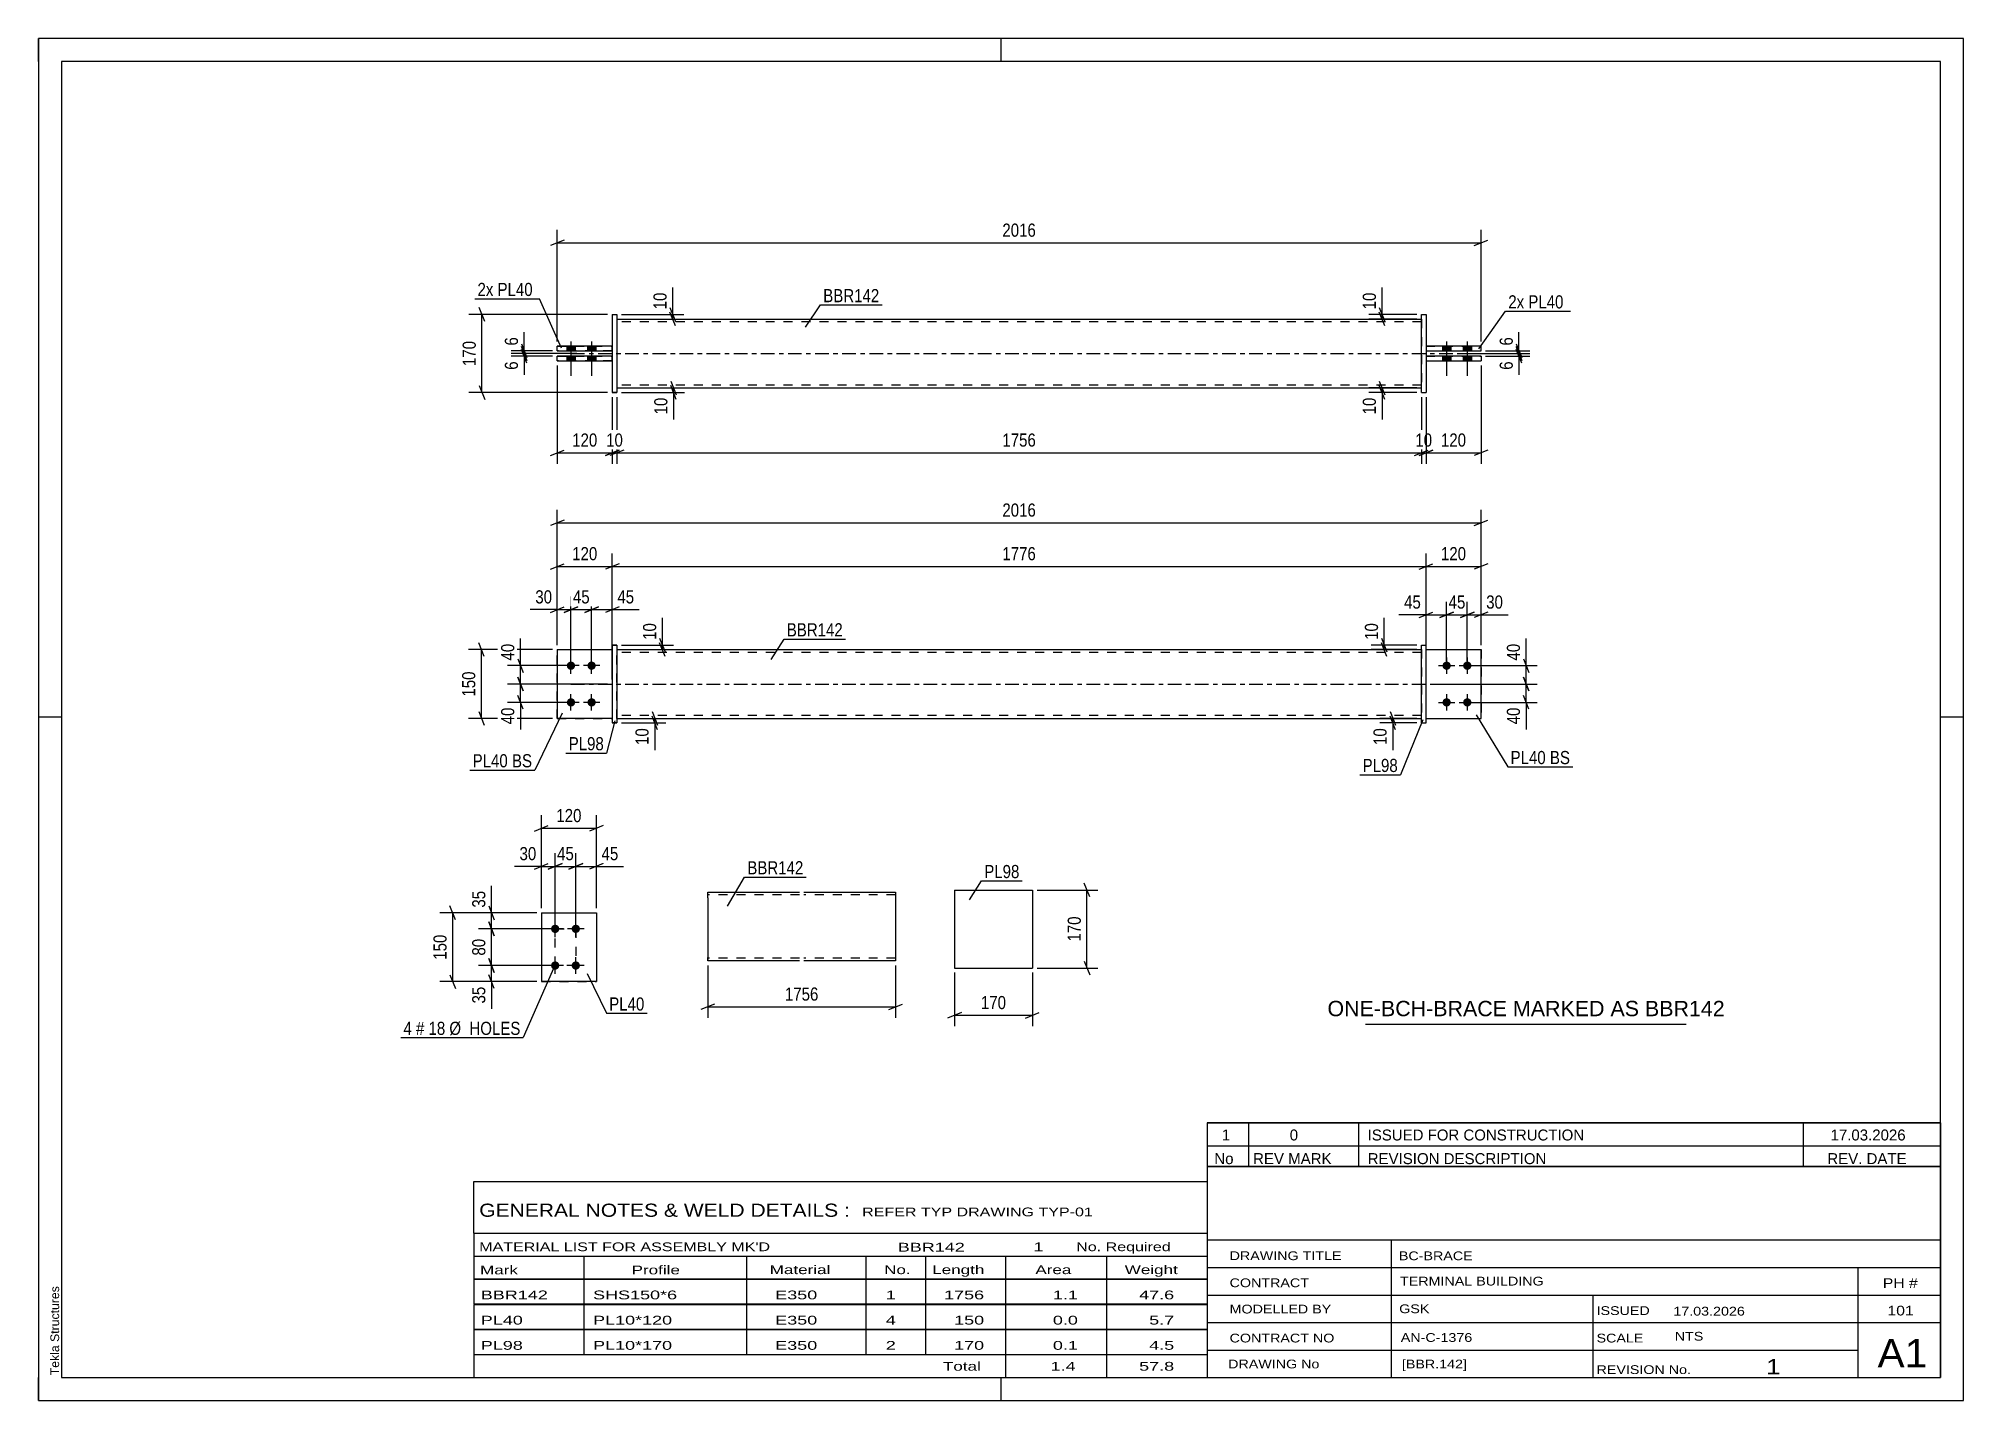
# Model space of a CAD drawing. Header units: millimetres. Extents: x 0 to 420, y 0 to 297.
import ezdxf

# ---------------------------------------------------------------- set-up
doc = ezdxf.new("R2010")
doc.units = ezdxf.units.MM
doc.linetypes.add('DXK_LINE_DOT2', pattern=[3.9198, 1.9599, -1.9599])
doc.linetypes.add('DXK_LINE_DOT3', pattern=[5.9187, 2.979, -0.9799, 0.9799, -0.9799])
doc.styles.add('Arial', font='ARIAL.TTF', dxfattribs={"height": 0.2})
doc.styles.add('Arial Narrow', font='ARIALN.TTF', dxfattribs={"height": 0.2})

# ---------------------------------------------------------------- blocks, each defined once
blk = doc.blocks.new('Unknown-580605922-1163')
at = {"color": 5, "linetype": 'Continuous'}
for p, q in [((420, 297), (0, 297)), ((0, 297), (0, 0)), ((0, 292), (0, 297)), ((210, 292), (210, 297)), ((420, 0), (420, 297)), ((415, 292), (5, 292)), ((5, 292), (5, 5)), ((415, 5), (415, 292)), ((5, 149), (0, 149)), ((420, 149), (415, 149)), ((0, 0), (0, 5)), ((5, 5), (415, 5)), ((210, 0), (210, 5)), ((0, 0), (420, 0))]:
    blk.add_line(p, q, dxfattribs=at)
at = {"color": 174, "linetype": 'Continuous', "style": 'Arial'}
blk.add_text('Tekla Structures', height=1.9102, rotation=90, dxfattribs=at).set_placement((4.5, 5.5))
blk = doc.blocks.new('Part-580605922-1802 - 1790')
at = {"color": 2, "linetype": 'Continuous'}
for p, q in [((301.73, 164.74), (302.73, 164.74)), ((301.73, 147.74), (301.73, 164.74)), ((302.73, 147.74), (302.73, 164.74)), ((301.73, 147.74), (301.73, 147.74)), ((301.73, 147.74), (302.73, 147.74))]:
    blk.add_line(p, q, dxfattribs=at)
at = {"color": 7, "linetype": 'DXK_LINE_DOT2'}
for p, q in [((301.73, 164.74), (302.73, 164.74)), ((301.73, 147.74), (302.73, 147.74))]:
    blk.add_line(p, q, dxfattribs=at)
blk = doc.blocks.new('Part-580605922-1822 - 1790')
at = {"color": 2, "linetype": 'Continuous'}
for p, q in [((302.73, 163.74), (314.73, 163.74)), ((314.73, 163.74), (314.73, 163.74)), ((314.73, 148.74), (314.73, 163.74)), ((302.73, 148.74), (314.73, 148.74))]:
    blk.add_line(p, q, dxfattribs=at)
at = {"color": 7, "linetype": 'DXK_LINE_DOT2'}
for p, q in [((302.73, 163.74), (314.73, 163.74)), ((302.73, 148.74), (302.73, 163.74)), ((302.73, 148.74), (302.73, 148.74)), ((302.73, 148.74), (314.73, 148.74))]:
    blk.add_line(p, q, dxfattribs=at)
blk = doc.blocks.new('Part-580605922-1807 - 1790')
at = {"color": 2, "linetype": 'Continuous'}
for p, q in [((113.18, 163.74), (125.18, 163.74)), ((113.18, 163.74), (113.18, 148.74)), ((125.18, 148.74), (113.18, 148.74)), ((113.18, 148.74), (113.18, 148.74))]:
    blk.add_line(p, q, dxfattribs=at)
at = {"color": 7, "linetype": 'DXK_LINE_DOT2'}
for p, q in [((113.18, 163.74), (125.18, 163.74)), ((125.18, 163.74), (125.18, 163.74)), ((125.18, 163.74), (125.18, 148.74)), ((113.18, 148.74), (125.18, 148.74)), ((113.18, 148.74), (113.18, 148.74))]:
    blk.add_line(p, q, dxfattribs=at)
blk = doc.blocks.new('Part-580605922-1812 - 1790')
at = {"color": 7, "linetype": 'DXK_LINE_DOT2'}
for p, q in [((113.18, 163.74), (125.18, 163.74)), ((113.18, 163.74), (125.18, 163.74)), ((113.18, 148.74), (113.18, 163.74)), ((125.18, 163.74), (125.18, 163.74)), ((125.18, 163.74), (125.18, 148.74)), ((113.18, 148.74), (125.18, 148.74)), ((125.18, 148.74), (113.18, 148.74)), ((113.18, 148.74), (113.18, 148.74))]:
    blk.add_line(p, q, dxfattribs=at)
blk = doc.blocks.new('Part-580605922-1817 - 1790')
at = {"color": 2, "linetype": 'Continuous'}
for p, q in [((126.18, 164.74), (125.18, 164.74)), ((125.18, 164.74), (125.18, 147.74)), ((126.18, 164.74), (126.18, 164.74)), ((126.18, 164.74), (126.18, 147.74)), ((125.18, 147.74), (126.18, 147.74))]:
    blk.add_line(p, q, dxfattribs=at)
at = {"color": 7, "linetype": 'DXK_LINE_DOT2'}
for p, q in [((125.18, 164.74), (126.18, 164.74)), ((126.18, 147.74), (125.18, 147.74))]:
    blk.add_line(p, q, dxfattribs=at)
blk = doc.blocks.new('Part-580605922-1827 - 1790')
at = {"color": 2, "linetype": 'Continuous'}
for p, q in [((126.18, 163.74), (301.73, 163.74)), ((126.18, 148.74), (301.73, 148.74))]:
    blk.add_line(p, q, dxfattribs=at)
at = {"color": 7, "linetype": 'DXK_LINE_DOT2'}
for p, q in [((126.18, 148.74), (126.18, 163.74)), ((301.73, 163.14), (126.18, 163.14)), ((301.73, 163.74), (301.73, 148.74)), ((301.73, 149.34), (126.18, 149.34))]:
    blk.add_line(p, q, dxfattribs=at)
at = {"color": 7, "linetype": 'DXK_LINE_DOT3'}
blk.add_line((116.18, 156.24), (311.73, 156.24), dxfattribs=at)
blk = doc.blocks.new('Bolt-580605922-1828 - 1790')
at = {"linetype": 'Continuous'}
for points in [[(307.23, 161.14), (307.42, 161.12), (307.6, 161.06), (307.76, 160.96), (307.9, 160.84), (308.01, 160.69), (308.09, 160.51), (308.13, 160.33), (308.13, 160.14), (308.09, 159.96), (308.01, 159.79), (307.9, 159.63), (307.76, 159.51), (307.6, 159.41), (307.42, 159.36), (307.23, 159.34), (307.05, 159.36), (306.87, 159.41), (306.71, 159.51), (306.57, 159.63), (306.45, 159.79), (306.38, 159.96), (306.34, 160.14), (306.34, 160.33), (306.38, 160.51), (306.45, 160.69), (306.57, 160.84), (306.71, 160.96), (306.87, 161.06), (307.05, 161.12)], [(311.73, 161.14), (311.92, 161.12), (312.1, 161.06), (312.26, 160.96), (312.4, 160.84), (312.51, 160.69), (312.59, 160.51), (312.63, 160.33), (312.63, 160.14), (312.59, 159.96), (312.51, 159.79), (312.4, 159.63), (312.26, 159.51), (312.1, 159.41), (311.92, 159.36), (311.73, 159.34), (311.55, 159.36), (311.37, 159.41), (311.21, 159.51), (311.07, 159.63), (310.95, 159.79), (310.88, 159.96), (310.84, 160.14), (310.84, 160.33), (310.88, 160.51), (310.95, 160.69), (311.07, 160.84), (311.21, 160.96), (311.37, 161.06), (311.55, 161.12)], [(307.23, 153.14), (307.42, 153.12), (307.6, 153.06), (307.76, 152.96), (307.9, 152.84), (308.01, 152.69), (308.09, 152.51), (308.13, 152.33), (308.13, 152.14), (308.09, 151.96), (308.01, 151.79), (307.9, 151.63), (307.76, 151.51), (307.6, 151.41), (307.42, 151.36), (307.23, 151.34), (307.05, 151.36), (306.87, 151.41), (306.71, 151.51), (306.57, 151.63), (306.45, 151.79), (306.38, 151.96), (306.34, 152.14), (306.34, 152.33), (306.38, 152.51), (306.45, 152.69), (306.57, 152.84), (306.71, 152.96), (306.87, 153.06), (307.05, 153.12)], [(311.73, 153.14), (311.92, 153.12), (312.1, 153.06), (312.26, 152.96), (312.4, 152.84), (312.51, 152.69), (312.59, 152.51), (312.63, 152.33), (312.63, 152.14), (312.59, 151.96), (312.51, 151.79), (312.4, 151.63), (312.26, 151.51), (312.1, 151.41), (311.92, 151.36), (311.73, 151.34), (311.55, 151.36), (311.37, 151.41), (311.21, 151.51), (311.07, 151.63), (310.95, 151.79), (310.88, 151.96), (310.84, 152.14), (310.84, 152.33), (310.88, 152.51), (310.95, 152.69), (311.07, 152.84), (311.21, 152.96), (311.37, 153.06), (311.55, 153.12)]]:
    blk.add_hatch(color=1, dxfattribs=at).paths.add_polyline_path(points)
at = {"color": 1, "linetype": 'Continuous'}
for p, q in [((305.43, 160.24), (309.03, 160.24)), ((307.23, 162.04), (307.23, 158.44)), ((309.93, 160.24), (313.53, 160.24)), ((311.73, 162.04), (311.73, 158.44)), ((305.43, 152.24), (309.03, 152.24)), ((307.23, 154.04), (307.23, 150.44)), ((309.93, 152.24), (313.53, 152.24)), ((311.73, 154.04), (311.73, 150.44))]:
    blk.add_line(p, q, dxfattribs=at)
blk = doc.blocks.new('Part-580605922-1833 - 1790')
at = {"color": 7, "linetype": 'DXK_LINE_DOT2'}
for p, q in [((302.73, 163.74), (314.73, 163.74)), ((302.73, 148.74), (302.73, 163.74)), ((302.73, 163.74), (314.73, 163.74)), ((314.73, 163.74), (314.73, 163.74)), ((314.73, 163.74), (314.73, 148.74)), ((302.73, 148.74), (302.73, 148.74)), ((302.73, 148.74), (314.73, 148.74)), ((302.73, 148.74), (314.73, 148.74))]:
    blk.add_line(p, q, dxfattribs=at)
blk = doc.blocks.new('Bolt-580605922-1834 - 1790')
at = {"linetype": 'Continuous'}
for points in [[(116.18, 159.34), (115.99, 159.36), (115.81, 159.41), (115.65, 159.51), (115.51, 159.63), (115.4, 159.79), (115.32, 159.96), (115.28, 160.14), (115.28, 160.33), (115.32, 160.51), (115.4, 160.69), (115.51, 160.84), (115.65, 160.96), (115.81, 161.06), (115.99, 161.12), (116.18, 161.14), (116.37, 161.12), (116.54, 161.06), (116.71, 160.96), (116.85, 160.84), (116.96, 160.69), (117.03, 160.51), (117.07, 160.33), (117.07, 160.14), (117.03, 159.96), (116.96, 159.79), (116.85, 159.63), (116.71, 159.51), (116.54, 159.41), (116.37, 159.36)], [(120.68, 159.34), (120.49, 159.36), (120.31, 159.41), (120.15, 159.51), (120.01, 159.63), (119.9, 159.79), (119.82, 159.96), (119.78, 160.14), (119.78, 160.33), (119.82, 160.51), (119.9, 160.69), (120.01, 160.84), (120.15, 160.96), (120.31, 161.06), (120.49, 161.12), (120.68, 161.14), (120.87, 161.12), (121.04, 161.06), (121.21, 160.96), (121.35, 160.84), (121.46, 160.69), (121.53, 160.51), (121.57, 160.33), (121.57, 160.14), (121.53, 159.96), (121.46, 159.79), (121.35, 159.63), (121.21, 159.51), (121.04, 159.41), (120.87, 159.36)], [(116.18, 151.34), (115.99, 151.36), (115.81, 151.41), (115.65, 151.51), (115.51, 151.63), (115.4, 151.79), (115.32, 151.96), (115.28, 152.14), (115.28, 152.33), (115.32, 152.51), (115.4, 152.69), (115.51, 152.84), (115.65, 152.96), (115.81, 153.06), (115.99, 153.12), (116.18, 153.14), (116.37, 153.12), (116.54, 153.06), (116.71, 152.96), (116.85, 152.84), (116.96, 152.69), (117.03, 152.51), (117.07, 152.33), (117.07, 152.14), (117.03, 151.96), (116.96, 151.79), (116.85, 151.63), (116.71, 151.51), (116.54, 151.41), (116.37, 151.36)], [(120.68, 151.34), (120.49, 151.36), (120.31, 151.41), (120.15, 151.51), (120.01, 151.63), (119.9, 151.79), (119.82, 151.96), (119.78, 152.14), (119.78, 152.33), (119.82, 152.51), (119.9, 152.69), (120.01, 152.84), (120.15, 152.96), (120.31, 153.06), (120.49, 153.12), (120.68, 153.14), (120.87, 153.12), (121.04, 153.06), (121.21, 152.96), (121.35, 152.84), (121.46, 152.69), (121.53, 152.51), (121.57, 152.33), (121.57, 152.14), (121.53, 151.96), (121.46, 151.79), (121.35, 151.63), (121.21, 151.51), (121.04, 151.41), (120.87, 151.36)]]:
    blk.add_hatch(color=1, dxfattribs=at).paths.add_polyline_path(points)
at = {"color": 1, "linetype": 'Continuous'}
for p, q in [((117.98, 160.24), (114.38, 160.24)), ((116.18, 158.44), (116.18, 162.04)), ((122.48, 160.24), (118.88, 160.24)), ((120.68, 158.44), (120.68, 162.04)), ((117.98, 152.24), (114.38, 152.24)), ((116.18, 150.44), (116.18, 154.04)), ((122.48, 152.24), (118.88, 152.24)), ((120.68, 150.44), (120.68, 154.04))]:
    blk.add_line(p, q, dxfattribs=at)
blk = doc.blocks.new('Part-580605922-2132 - 2122')
at = {"color": 2, "linetype": 'Continuous'}
for p, q in [((301.73, 236.81), (301.73, 236.81)), ((301.73, 219.81), (301.73, 236.81)), ((301.73, 236.81), (302.73, 236.81)), ((302.73, 236.81), (302.73, 236.81)), ((302.73, 236.81), (302.73, 219.81)), ((301.73, 219.81), (302.73, 219.81)), ((301.73, 219.81), (301.73, 219.81)), ((302.73, 219.81), (302.73, 219.81))]:
    blk.add_line(p, q, dxfattribs=at)
at = {"color": 7, "linetype": 'DXK_LINE_DOT2'}
for p, q in [((301.73, 236.81), (302.73, 236.81)), ((301.73, 219.81), (302.73, 219.81)), ((302.73, 219.81), (302.73, 219.81))]:
    blk.add_line(p, q, dxfattribs=at)
blk = doc.blocks.new('Bolt-580605922-2125 - 2122')
at = {"linetype": 'Continuous'}
for points in [[(115.28, 228.91), (117.08, 228.91), (117.08, 229.91), (115.28, 229.91)], [(115.28, 228.91), (117.08, 228.91), (117.08, 229.91), (115.28, 229.91)], [(115.28, 226.71), (117.08, 226.71), (117.08, 227.71), (115.28, 227.71)], [(115.28, 226.71), (117.08, 226.71), (117.08, 227.71), (115.28, 227.71)], [(119.78, 228.91), (121.58, 228.91), (121.58, 229.91), (119.78, 229.91)], [(119.78, 228.91), (121.58, 228.91), (121.58, 229.91), (119.78, 229.91)], [(119.78, 226.71), (121.58, 226.71), (121.58, 227.71), (119.78, 227.71)], [(119.78, 226.71), (121.58, 226.71), (121.58, 227.71), (119.78, 227.71)]]:
    blk.add_hatch(color=1, dxfattribs=at).paths.add_polyline_path(points)
at = {"color": 1, "linetype": 'Continuous'}
for p, q in [((115.28, 229.91), (115.28, 228.91)), ((115.28, 229.91), (115.28, 228.91)), ((115.28, 227.71), (115.28, 226.71)), ((115.28, 227.71), (115.28, 226.71)), ((116.18, 230.91), (116.18, 223.41)), ((116.18, 230.91), (116.18, 223.41)), ((117.08, 229.91), (117.08, 228.91)), ((117.08, 229.91), (117.08, 228.91)), ((117.08, 227.71), (117.08, 226.71)), ((117.08, 227.71), (117.08, 226.71)), ((119.78, 229.91), (119.78, 228.91)), ((119.78, 229.91), (119.78, 228.91)), ((119.78, 227.71), (119.78, 226.71)), ((119.78, 227.71), (119.78, 226.71)), ((120.68, 230.91), (120.68, 223.41)), ((120.68, 230.91), (120.68, 223.41)), ((121.58, 229.91), (121.58, 228.91)), ((121.58, 229.91), (121.58, 228.91)), ((121.58, 227.71), (121.58, 226.71)), ((121.58, 227.71), (121.58, 226.71))]:
    blk.add_line(p, q, dxfattribs=at)
blk = doc.blocks.new('Part-580605922-2142 - 2122')
at = {"color": 2, "linetype": 'Continuous'}
for p, q in [((125.18, 229.91), (113.18, 229.91)), ((113.18, 228.91), (113.18, 229.91)), ((113.18, 228.91), (125.18, 228.91)), ((113.18, 228.91), (113.18, 228.91))]:
    blk.add_line(p, q, dxfattribs=at)
at = {"color": 7, "linetype": 'DXK_LINE_DOT2'}
for p, q in [((113.18, 229.91), (125.18, 229.91)), ((125.18, 228.91), (113.18, 228.91)), ((125.18, 228.91), (125.18, 229.91))]:
    blk.add_line(p, q, dxfattribs=at)
blk = doc.blocks.new('Bolt-580605922-2126 - 2122')
at = {"linetype": 'Continuous'}
for points in [[(308.13, 229.91), (306.33, 229.91), (306.33, 228.91), (308.13, 228.91)], [(308.13, 229.91), (306.33, 229.91), (306.33, 228.91), (308.13, 228.91)], [(308.13, 227.71), (306.33, 227.71), (306.33, 226.71), (308.13, 226.71)], [(308.13, 227.71), (306.33, 227.71), (306.33, 226.71), (308.13, 226.71)], [(312.63, 229.91), (310.83, 229.91), (310.83, 228.91), (312.63, 228.91)], [(312.63, 229.91), (310.83, 229.91), (310.83, 228.91), (312.63, 228.91)], [(312.63, 227.71), (310.83, 227.71), (310.83, 226.71), (312.63, 226.71)], [(312.63, 227.71), (310.83, 227.71), (310.83, 226.71), (312.63, 226.71)]]:
    blk.add_hatch(color=1, dxfattribs=at).paths.add_polyline_path(points)
at = {"color": 1, "linetype": 'Continuous'}
for p, q in [((306.33, 229.91), (306.33, 228.91)), ((306.33, 229.91), (306.33, 228.91)), ((306.33, 227.71), (306.33, 226.71)), ((306.33, 227.71), (306.33, 226.71)), ((307.23, 230.91), (307.23, 223.41)), ((307.23, 230.91), (307.23, 223.41)), ((308.13, 229.91), (308.13, 228.91)), ((308.13, 229.91), (308.13, 228.91)), ((308.13, 227.71), (308.13, 226.71)), ((308.13, 227.71), (308.13, 226.71)), ((310.83, 229.91), (310.83, 228.91)), ((310.83, 229.91), (310.83, 228.91)), ((310.83, 227.71), (310.83, 226.71)), ((310.83, 227.71), (310.83, 226.71)), ((311.73, 230.91), (311.73, 223.41)), ((311.73, 230.91), (311.73, 223.41)), ((312.63, 229.91), (312.63, 228.91)), ((312.63, 229.91), (312.63, 228.91)), ((312.63, 227.71), (312.63, 226.71)), ((312.63, 227.71), (312.63, 226.71))]:
    blk.add_line(p, q, dxfattribs=at)
blk = doc.blocks.new('Part-580605922-2131 - 2122')
at = {"color": 2, "linetype": 'Continuous'}
for p, q in [((126.18, 235.81), (301.73, 235.81)), ((126.18, 220.81), (301.73, 220.81))]:
    blk.add_line(p, q, dxfattribs=at)
at = {"color": 7, "linetype": 'DXK_LINE_DOT2'}
for p, q in [((126.18, 235.81), (126.18, 220.81)), ((301.73, 235.21), (126.18, 235.21)), ((301.73, 235.81), (301.73, 220.81)), ((301.73, 221.41), (126.18, 221.41))]:
    blk.add_line(p, q, dxfattribs=at)
at = {"color": 7, "linetype": 'DXK_LINE_DOT3'}
blk.add_line((116.18, 228.31), (311.73, 228.31), dxfattribs=at)
blk = doc.blocks.new('Part-580605922-2137 - 2122')
at = {"color": 2, "linetype": 'Continuous'}
for p, q in [((125.18, 227.71), (113.18, 227.71)), ((113.18, 226.71), (113.18, 227.71)), ((113.18, 226.71), (125.18, 226.71)), ((113.18, 226.71), (113.18, 226.71))]:
    blk.add_line(p, q, dxfattribs=at)
at = {"color": 7, "linetype": 'DXK_LINE_DOT2'}
for p, q in [((113.18, 227.71), (125.18, 227.71)), ((125.18, 226.71), (125.18, 227.71)), ((125.18, 226.71), (113.18, 226.71))]:
    blk.add_line(p, q, dxfattribs=at)
blk = doc.blocks.new('Part-580605922-2143 - 2122')
at = {"color": 2, "linetype": 'Continuous'}
for p, q in [((125.18, 236.81), (126.18, 236.81)), ((125.18, 236.81), (125.18, 219.81)), ((126.18, 236.81), (126.18, 236.81)), ((126.18, 236.81), (126.18, 219.81)), ((126.18, 219.81), (125.18, 219.81)), ((125.18, 219.81), (125.18, 219.81))]:
    blk.add_line(p, q, dxfattribs=at)
at = {"color": 7, "linetype": 'DXK_LINE_DOT2'}
for p, q in [((125.18, 236.81), (126.18, 236.81)), ((125.18, 219.81), (126.18, 219.81)), ((125.18, 219.81), (125.18, 219.81))]:
    blk.add_line(p, q, dxfattribs=at)
blk = doc.blocks.new('Part-580605922-2148 - 2122')
at = {"color": 2, "linetype": 'Continuous'}
for p, q in [((314.73, 229.91), (302.73, 229.91)), ((302.73, 228.91), (314.73, 228.91)), ((314.73, 228.91), (314.73, 229.91))]:
    blk.add_line(p, q, dxfattribs=at)
at = {"color": 7, "linetype": 'DXK_LINE_DOT2'}
for p, q in [((302.73, 229.91), (302.73, 228.91)), ((302.73, 229.91), (314.73, 229.91)), ((302.73, 228.91), (314.73, 228.91))]:
    blk.add_line(p, q, dxfattribs=at)
blk = doc.blocks.new('Part-580605922-2153 - 2122')
at = {"color": 2, "linetype": 'Continuous'}
for p, q in [((314.73, 227.71), (302.73, 227.71)), ((314.73, 227.71), (314.73, 226.71)), ((302.73, 226.71), (314.73, 226.71))]:
    blk.add_line(p, q, dxfattribs=at)
at = {"color": 7, "linetype": 'DXK_LINE_DOT2'}
for p, q in [((302.73, 227.71), (302.73, 226.71)), ((302.73, 227.71), (314.73, 227.71)), ((302.73, 226.71), (314.73, 226.71))]:
    blk.add_line(p, q, dxfattribs=at)
blk = doc.blocks.new('Part-580605922-1458 - 1409')
at = {"color": 2, "linetype": 'Continuous'}
for p, q in [((109.73, 106.35), (121.73, 106.35)), ((109.73, 106.35), (109.73, 91.35)), ((121.73, 106.35), (121.73, 106.35)), ((121.73, 106.35), (121.73, 91.35)), ((121.73, 91.35), (109.73, 91.35)), ((109.73, 91.35), (109.73, 91.35))]:
    blk.add_line(p, q, dxfattribs=at)
at = {"color": 7, "linetype": 'DXK_LINE_DOT2'}
for p, q in [((109.73, 106.35), (121.73, 106.35)), ((121.73, 106.35), (121.73, 106.35)), ((109.73, 91.35), (121.73, 91.35))]:
    blk.add_line(p, q, dxfattribs=at)
blk = doc.blocks.new('Bolt-580605922-1443 - 1409')
at = {"linetype": 'Continuous'}
for points in [[(112.73, 103.75), (112.92, 103.73), (113.09, 103.67), (113.26, 103.58), (113.4, 103.45), (113.51, 103.3), (113.58, 103.13), (113.62, 102.94), (113.62, 102.75), (113.58, 102.57), (113.51, 102.4), (113.4, 102.24), (113.26, 102.12), (113.09, 102.02), (112.92, 101.97), (112.73, 101.95), (112.54, 101.97), (112.36, 102.02), (112.2, 102.12), (112.06, 102.24), (111.95, 102.4), (111.87, 102.57), (111.83, 102.75), (111.83, 102.94), (111.87, 103.13), (111.95, 103.3), (112.06, 103.45), (112.2, 103.58), (112.36, 103.67), (112.54, 103.73)], [(117.23, 103.75), (117.42, 103.73), (117.59, 103.67), (117.76, 103.58), (117.9, 103.45), (118.01, 103.3), (118.08, 103.13), (118.12, 102.94), (118.12, 102.75), (118.08, 102.57), (118.01, 102.4), (117.9, 102.24), (117.76, 102.12), (117.59, 102.02), (117.42, 101.97), (117.23, 101.95), (117.04, 101.97), (116.86, 102.02), (116.7, 102.12), (116.56, 102.24), (116.45, 102.4), (116.37, 102.57), (116.33, 102.75), (116.33, 102.94), (116.37, 103.13), (116.45, 103.3), (116.56, 103.45), (116.7, 103.58), (116.86, 103.67), (117.04, 103.73)], [(112.73, 95.75), (112.92, 95.73), (113.09, 95.67), (113.26, 95.58), (113.4, 95.45), (113.51, 95.3), (113.58, 95.13), (113.62, 94.94), (113.62, 94.75), (113.58, 94.57), (113.51, 94.4), (113.4, 94.24), (113.26, 94.12), (113.09, 94.02), (112.92, 93.97), (112.73, 93.95), (112.54, 93.97), (112.36, 94.02), (112.2, 94.12), (112.06, 94.24), (111.95, 94.4), (111.87, 94.57), (111.83, 94.75), (111.83, 94.94), (111.87, 95.13), (111.95, 95.3), (112.06, 95.45), (112.2, 95.58), (112.36, 95.67), (112.54, 95.73)], [(117.23, 95.75), (117.42, 95.73), (117.59, 95.67), (117.76, 95.58), (117.9, 95.45), (118.01, 95.3), (118.08, 95.13), (118.12, 94.94), (118.12, 94.75), (118.08, 94.57), (118.01, 94.4), (117.9, 94.24), (117.76, 94.12), (117.59, 94.02), (117.42, 93.97), (117.23, 93.95), (117.04, 93.97), (116.86, 94.02), (116.7, 94.12), (116.56, 94.24), (116.45, 94.4), (116.37, 94.57), (116.33, 94.75), (116.33, 94.94), (116.37, 95.13), (116.45, 95.3), (116.56, 95.45), (116.7, 95.58), (116.86, 95.67), (117.04, 95.73)]]:
    blk.add_hatch(color=1, dxfattribs=at).paths.add_polyline_path(points)
at = {"color": 1, "linetype": 'Continuous'}
for p, q in [((114.53, 102.85), (110.93, 102.85)), ((112.73, 101.05), (112.73, 104.65)), ((119.03, 102.85), (115.43, 102.85)), ((117.23, 101.05), (117.23, 104.65)), ((112.73, 93.05), (112.73, 96.65)), ((117.23, 93.05), (117.23, 96.65)), ((114.53, 94.85), (110.93, 94.85)), ((119.03, 94.85), (115.43, 94.85))]:
    blk.add_line(p, q, dxfattribs=at)
blk = doc.blocks.new('Part-580605922-1389 - 1373')
at = {"color": 2, "linetype": 'Continuous'}
for p, q in [((199.86, 111.31), (199.86, 94.31)), ((199.86, 111.31), (216.86, 111.31)), ((216.86, 111.31), (216.86, 94.31)), ((199.86, 94.31), (216.86, 94.31))]:
    blk.add_line(p, q, dxfattribs=at)
blk = doc.blocks.new('Part-580605922-1274 - 1255')
at = {"color": 2, "linetype": 'Continuous'}
for p, q in [((146.01, 109.64), (146.01, 110.84)), ((146.01, 110.84), (166.01, 110.84)), ((146.01, 109.64), (146.01, 96.58)), ((167.01, 110.84), (187.01, 110.84)), ((187.01, 110.84), (187.01, 110.75)), ((187.01, 110.75), (187.01, 109.64)), ((187.01, 109.64), (187.01, 95.84)), ((146.01, 95.93), (146.01, 96.58)), ((146.01, 95.84), (146.01, 95.93)), ((166.01, 95.84), (146.01, 95.84)), ((187.01, 95.84), (167.01, 95.84))]:
    blk.add_line(p, q, dxfattribs=at)
at = {"color": 7, "linetype": 'DXK_LINE_DOT2'}
for p, q in [((166.01, 110.24), (146.01, 110.24)), ((187.01, 110.24), (167.01, 110.24)), ((187.01, 110.49), (187.01, 109.64)), ((146.01, 96.58), (146.01, 96.19)), ((146.01, 96.44), (146.01, 96.49)), ((166.01, 96.44), (146.01, 96.44)), ((187.01, 96.44), (167.01, 96.44)), ((187.01, 96.49), (187.01, 96.58)), ((187.01, 96.44), (187.01, 96.49)), ((187.01, 96.44), (187.01, 96.49))]:
    blk.add_line(p, q, dxfattribs=at)
blk = doc.blocks.new('Rectangle-580605922-1567 - 1409')
at = {"color": 1, "linetype": 'DXK_LINE_DOT2'}
blk.add_lwpolyline([(112.73, 102.85), (117.23, 102.85), (117.23, 94.85), (112.73, 94.85), (112.73, 102.85)], close=True, dxfattribs=at)
blk = doc.blocks.new('StraightDimension-580605922-1930 - 1790')
at = {"color": 7, "linetype": 'Continuous'}
for p, q in [((111.68, 181.28), (114.68, 182.48)), ((113.18, 164.74), (113.18, 184.73)), ((113.18, 181.88), (125.18, 181.88)), ((126.68, 182.48), (123.68, 181.28)), ((125.18, 157.24), (125.18, 184.73))]:
    blk.add_line(p, q, dxfattribs=at)
at = {"color": 0}
blk.add_wipeout([(122.52, 182.63), (122.52, 186.83), (115.84, 186.83), (115.84, 182.63)], dxfattribs=at)
at = {"color": 3, "style": 'Arial Narrow'}
blk.add_text('120', height=2.863, dxfattribs=at).set_placement((116.44, 183.23))
blk = doc.blocks.new('StraightDimension-580605922-1861 - 1790')
at = {"color": 7, "linetype": 'Continuous'}
for p, q in [((307.23, 161.24), (307.23, 174.18)), ((311.73, 161.24), (311.73, 174.18)), ((305.73, 170.73), (308.73, 171.93)), ((307.23, 171.33), (311.73, 171.33)), ((313.23, 171.93), (310.23, 170.73))]:
    blk.add_line(p, q, dxfattribs=at)
at = {"color": 0}
blk.add_wipeout([(311.91, 172.08), (311.91, 176.28), (307.06, 176.28), (307.06, 172.08)], dxfattribs=at)
at = {"color": 3, "style": 'Arial Narrow'}
blk.add_text('45', height=2.863, dxfattribs=at).set_placement((307.66, 172.68))
blk = doc.blocks.new('StraightDimension-580605922-2009 - 1790')
at = {"color": 7, "linetype": 'Continuous'}
for p, q in [((119.18, 171.86), (122.18, 173.06)), ((120.68, 161.24), (120.68, 175.31)), ((120.68, 172.46), (125.18, 172.46)), ((126.68, 173.06), (123.68, 171.86)), ((125.18, 164.74), (125.18, 175.31))]:
    blk.add_line(p, q, dxfattribs=at)
at = {"color": 0}
blk.add_wipeout([(130.56, 173.21), (130.56, 177.41), (125.7, 177.41), (125.7, 173.21)], dxfattribs=at)
at = {"color": 7, "linetype": 'Continuous'}
blk.add_line((125.18, 172.46), (131.09, 172.46), dxfattribs=at)
blk.add_line((125.18, 172.46), (131.09, 172.46), dxfattribs=at)
at = {"color": 3, "style": 'Arial Narrow'}
blk.add_text('45', height=2.863, dxfattribs=at).set_placement((126.3, 173.81))
blk = doc.blocks.new('StraightDimension-580605922-1945 - 1790')
at = {"color": 7, "linetype": 'Continuous'}
for p, q in [((126.68, 182.48), (123.68, 181.28)), ((125.18, 157.24), (125.18, 184.73)), ((125.18, 181.88), (302.73, 181.88)), ((301.23, 181.28), (304.23, 182.48)), ((302.73, 164.74), (302.73, 184.73))]:
    blk.add_line(p, q, dxfattribs=at)
at = {"color": 0}
blk.add_wipeout([(218.21, 182.63), (218.21, 186.83), (209.7, 186.83), (209.7, 182.63)], dxfattribs=at)
at = {"color": 3, "style": 'Arial Narrow'}
blk.add_text('1776', height=2.863, dxfattribs=at).set_placement((210.3, 183.23))
blk = doc.blocks.new('StraightDimension-580605922-1891 - 1790')
at = {"color": 7, "linetype": 'Continuous'}
for p, q in [((113.18, 164.74), (113.18, 194.24)), ((314.73, 164.74), (314.73, 194.24)), ((114.68, 191.99), (111.68, 190.79)), ((113.18, 191.39), (314.73, 191.39)), ((313.23, 190.79), (316.23, 191.99))]:
    blk.add_line(p, q, dxfattribs=at)
at = {"color": 0}
blk.add_wipeout([(218.21, 192.14), (218.21, 196.34), (209.7, 196.34), (209.7, 192.14)], dxfattribs=at)
at = {"color": 3, "style": 'Arial Narrow'}
blk.add_text('2016', height=2.863, dxfattribs=at).set_placement((210.3, 192.74))
blk = doc.blocks.new('StraightDimension-580605922-2083 - 1790')
at = {"color": 7, "linetype": 'Continuous'}
for p, q in [((300.73, 164.74), (290.76, 164.74)), ((293.01, 166.24), (294.21, 163.24)), ((294.21, 162.24), (293.01, 165.24)), ((293.61, 163.74), (293.61, 164.74)), ((300.73, 163.74), (290.76, 163.74))]:
    blk.add_line(p, q, dxfattribs=at)
at = {"color": 0}
blk.add_wipeout([(292.86, 170.12), (288.66, 170.12), (288.66, 165.26), (292.86, 165.26)], dxfattribs=at)
at = {"color": 7, "linetype": 'Continuous'}
blk.add_line((293.61, 164.74), (293.61, 170.64), dxfattribs=at)
blk.add_line((293.61, 164.74), (293.61, 170.64), dxfattribs=at)
at = {"color": 3, "style": 'Arial Narrow'}
blk.add_text('10', height=2.863, rotation=90.0002, dxfattribs=at).set_placement((292.26, 165.86))
blk = doc.blocks.new('StraightDimension-580605922-2026 - 1790')
at = {"color": 7, "linetype": 'Continuous'}
for p, q in [((97.24, 162.24), (96.04, 165.24)), ((112.18, 163.74), (93.79, 163.74)), ((96.64, 148.74), (96.64, 163.74)), ((112.18, 148.74), (93.79, 148.74)), ((96.04, 150.24), (97.24, 147.24))]:
    blk.add_line(p, q, dxfattribs=at)
at = {"color": 0}
blk.add_wipeout([(95.89, 159.58), (91.69, 159.58), (91.69, 152.89), (95.89, 152.89)], dxfattribs=at)
at = {"color": 3, "style": 'Arial Narrow'}
blk.add_text('150', height=2.863, rotation=90.0002, dxfattribs=at).set_placement((95.29, 153.49))
blk = doc.blocks.new('StraightDimension-580605922-1874 - 1790')
at = {"color": 7, "linetype": 'Continuous'}
for p, q in [((311.73, 161.24), (311.73, 174.18)), ((314.73, 164.74), (314.73, 174.18)), ((310.23, 170.73), (313.23, 171.93)), ((311.73, 171.33), (314.73, 171.33)), ((316.23, 171.93), (313.23, 170.73))]:
    blk.add_line(p, q, dxfattribs=at)
at = {"color": 0}
blk.add_wipeout([(320.12, 172.08), (320.12, 176.28), (315.26, 176.28), (315.26, 172.08)], dxfattribs=at)
at = {"color": 7, "linetype": 'Continuous'}
blk.add_line((314.73, 171.33), (320.64, 171.33), dxfattribs=at)
blk.add_line((314.73, 171.33), (320.64, 171.33), dxfattribs=at)
at = {"color": 3, "style": 'Arial Narrow'}
blk.add_text('30', height=2.863, dxfattribs=at).set_placement((315.86, 172.68))
blk = doc.blocks.new('StraightDimension-580605922-2046 - 1790')
at = {"color": 7, "linetype": 'Continuous'}
for p, q in [((124.18, 156.24), (102.3, 156.24)), ((104.55, 157.74), (105.75, 154.74)), ((105.15, 152.24), (105.15, 156.24)), ((115.18, 152.24), (102.3, 152.24)), ((105.75, 150.74), (104.55, 153.74))]:
    blk.add_line(p, q, dxfattribs=at)
at = {"color": 0}
blk.add_wipeout([(104.4, 151.71), (100.2, 151.71), (100.2, 146.85), (104.4, 146.85)], dxfattribs=at)
at = {"color": 7, "linetype": 'Continuous'}
blk.add_line((105.15, 152.24), (105.15, 146.33), dxfattribs=at)
blk.add_line((105.15, 152.24), (105.15, 146.33), dxfattribs=at)
at = {"color": 3, "style": 'Arial Narrow'}
blk.add_text('40', height=2.863, rotation=90.0002, dxfattribs=at).set_placement((103.8, 147.45))
blk = doc.blocks.new('StraightDimension-580605922-1836 - 1790')
at = {"color": 7, "linetype": 'Continuous'}
for p, q in [((127.18, 164.74), (138.52, 164.74)), ((135.52, 166.24), (136.72, 163.24)), ((136.72, 162.24), (135.52, 165.24)), ((136.12, 163.74), (136.12, 164.74)), ((127.18, 163.74), (138.52, 163.74))]:
    blk.add_line(p, q, dxfattribs=at)
at = {"color": 0}
blk.add_wipeout([(135.37, 170.12), (131.17, 170.12), (131.17, 165.26), (135.37, 165.26)], dxfattribs=at)
at = {"color": 7, "linetype": 'Continuous'}
blk.add_line((136.12, 164.74), (136.12, 170.64), dxfattribs=at)
blk.add_line((136.12, 164.74), (136.12, 170.64), dxfattribs=at)
at = {"color": 3, "style": 'Arial Narrow'}
blk.add_text('10', height=2.863, rotation=90.0002, dxfattribs=at).set_placement((134.77, 165.86))
blk = doc.blocks.new('StraightDimension-580605922-1845 - 1790')
at = {"color": 7, "linetype": 'Continuous'}
for p, q in [((302.73, 164.74), (302.73, 174.18)), ((307.23, 161.24), (307.23, 174.18)), ((301.23, 170.73), (304.23, 171.93)), ((302.73, 171.33), (307.23, 171.33)), ((308.73, 171.93), (305.73, 170.73))]:
    blk.add_line(p, q, dxfattribs=at)
at = {"color": 0}
blk.add_wipeout([(302.21, 172.08), (302.21, 176.28), (297.35, 176.28), (297.35, 172.08)], dxfattribs=at)
at = {"color": 7, "linetype": 'Continuous'}
blk.add_line((302.73, 171.33), (296.83, 171.33), dxfattribs=at)
blk.add_line((302.73, 171.33), (296.83, 171.33), dxfattribs=at)
at = {"color": 3, "style": 'Arial Narrow'}
blk.add_text('45', height=2.863, dxfattribs=at).set_placement((297.95, 172.68))
blk = doc.blocks.new('StraightDimension-580605922-1911 - 1790')
at = {"color": 7, "linetype": 'Continuous'}
for p, q in [((312.73, 160.24), (326.98, 160.24)), ((323.98, 161.74), (325.18, 158.74)), ((324.58, 156.24), (324.58, 160.24)), ((303.73, 156.24), (326.98, 156.24)), ((325.18, 154.74), (323.98, 157.74))]:
    blk.add_line(p, q, dxfattribs=at)
at = {"color": 0}
blk.add_wipeout([(323.83, 165.62), (319.63, 165.62), (319.63, 160.76), (323.83, 160.76)], dxfattribs=at)
at = {"color": 7, "linetype": 'Continuous'}
blk.add_line((324.58, 160.24), (324.58, 166.14), dxfattribs=at)
blk.add_line((324.58, 160.24), (324.58, 166.14), dxfattribs=at)
at = {"color": 3, "style": 'Arial Narrow'}
blk.add_text('40', height=2.863, rotation=90.0002, dxfattribs=at).set_placement((323.23, 161.36))
blk = doc.blocks.new('StraightDimension-580605922-1920 - 1790')
at = {"color": 7, "linetype": 'Continuous'}
for p, q in [((303.73, 156.24), (326.98, 156.24)), ((323.98, 157.74), (325.18, 154.74)), ((324.58, 152.24), (324.58, 156.24)), ((312.73, 152.24), (326.98, 152.24)), ((325.18, 150.74), (323.98, 153.74))]:
    blk.add_line(p, q, dxfattribs=at)
at = {"color": 0}
blk.add_wipeout([(323.83, 151.71), (319.63, 151.71), (319.63, 146.85), (323.83, 146.85)], dxfattribs=at)
at = {"color": 7, "linetype": 'Continuous'}
blk.add_line((324.58, 152.24), (324.58, 146.33), dxfattribs=at)
blk.add_line((324.58, 152.24), (324.58, 146.33), dxfattribs=at)
at = {"color": 3, "style": 'Arial Narrow'}
blk.add_text('40', height=2.863, rotation=90.0002, dxfattribs=at).set_placement((323.23, 147.45))
blk = doc.blocks.new('StraightDimension-580605922-1960 - 1790')
at = {"color": 7, "linetype": 'Continuous'}
for p, q in [((301.23, 181.28), (304.23, 182.48)), ((302.73, 164.74), (302.73, 184.73)), ((302.73, 181.88), (314.73, 181.88)), ((316.23, 182.48), (313.23, 181.28)), ((314.73, 164.74), (314.73, 184.73))]:
    blk.add_line(p, q, dxfattribs=at)
at = {"color": 0}
blk.add_wipeout([(312.08, 182.63), (312.08, 186.83), (305.39, 186.83), (305.39, 182.63)], dxfattribs=at)
at = {"color": 3, "style": 'Arial Narrow'}
blk.add_text('120', height=2.863, dxfattribs=at).set_placement((305.99, 183.23))
blk = doc.blocks.new('StraightDimension-580605922-1980 - 1790')
at = {"color": 7, "linetype": 'Continuous'}
for p, q in [((111.68, 171.86), (114.68, 173.06)), ((113.18, 164.74), (113.18, 175.31)), ((113.18, 172.46), (116.18, 172.46)), ((117.68, 173.06), (114.68, 171.86)), ((116.18, 161.24), (116.18, 175.31))]:
    blk.add_line(p, q, dxfattribs=at)
at = {"color": 0}
blk.add_wipeout([(112.65, 173.21), (112.65, 177.41), (107.8, 177.41), (107.8, 173.21)], dxfattribs=at)
at = {"color": 7, "linetype": 'Continuous'}
blk.add_line((113.18, 172.46), (107.27, 172.46), dxfattribs=at)
blk.add_line((113.18, 172.46), (107.27, 172.46), dxfattribs=at)
at = {"color": 3, "style": 'Arial Narrow'}
blk.add_text('30', height=2.863, dxfattribs=at).set_placement((108.4, 173.81))
blk = doc.blocks.new('StraightDimension-580605922-1996 - 1790')
at = {"color": 7, "linetype": 'Continuous'}
for p, q in [((114.68, 171.86), (117.68, 173.06)), ((116.18, 161.24), (116.18, 175.31)), ((116.18, 172.46), (120.68, 172.46)), ((122.18, 173.06), (119.18, 171.86)), ((120.68, 161.24), (120.68, 175.31))]:
    blk.add_line(p, q, dxfattribs=at)
at = {"color": 0}
blk.add_wipeout([(120.86, 173.21), (120.86, 177.41), (116, 177.41), (116, 173.21)], dxfattribs=at)
at = {"color": 3, "style": 'Arial Narrow'}
blk.add_text('45', height=2.863, dxfattribs=at).set_placement((116.6, 173.81))
blk = doc.blocks.new('StraightDimension-580605922-2055 - 1790')
at = {"color": 7, "linetype": 'Continuous'}
for p, q in [((115.18, 160.24), (102.3, 160.24)), ((104.55, 161.74), (105.75, 158.74)), ((105.15, 156.24), (105.15, 160.24)), ((124.18, 156.24), (102.3, 156.24)), ((105.75, 154.74), (104.55, 157.74))]:
    blk.add_line(p, q, dxfattribs=at)
at = {"color": 0}
blk.add_wipeout([(104.4, 165.62), (100.2, 165.62), (100.2, 160.76), (104.4, 160.76)], dxfattribs=at)
at = {"color": 7, "linetype": 'Continuous'}
blk.add_line((105.15, 160.24), (105.15, 166.14), dxfattribs=at)
blk.add_line((105.15, 160.24), (105.15, 166.14), dxfattribs=at)
at = {"color": 3, "style": 'Arial Narrow'}
blk.add_text('40', height=2.863, rotation=90.0002, dxfattribs=at).set_placement((103.8, 161.36))
blk = doc.blocks.new('StraightDimension-580605922-2065 - 1790')
at = {"color": 7, "linetype": 'Continuous'}
for p, q in [((127.18, 148.74), (136.86, 148.74)), ((127.18, 147.74), (136.86, 147.74)), ((133.86, 150.24), (135.06, 147.24)), ((135.06, 146.24), (133.86, 149.24)), ((134.46, 147.74), (134.46, 148.74))]:
    blk.add_line(p, q, dxfattribs=at)
at = {"color": 0}
blk.add_wipeout([(133.71, 147.21), (129.51, 147.21), (129.51, 142.35), (133.71, 142.35)], dxfattribs=at)
at = {"color": 7, "linetype": 'Continuous'}
blk.add_line((134.46, 147.74), (134.46, 141.83), dxfattribs=at)
blk.add_line((134.46, 147.74), (134.46, 141.83), dxfattribs=at)
at = {"color": 3, "style": 'Arial Narrow'}
blk.add_text('10', height=2.863, rotation=90.0002, dxfattribs=at).set_placement((133.11, 142.95))
blk = doc.blocks.new('StraightDimension-580605922-2074 - 1790')
at = {"color": 7, "linetype": 'Continuous'}
for p, q in [((300.73, 148.74), (292.63, 148.74)), ((300.73, 147.74), (292.63, 147.74)), ((294.88, 150.24), (296.08, 147.24)), ((296.08, 146.24), (294.88, 149.24)), ((295.48, 147.74), (295.48, 148.74))]:
    blk.add_line(p, q, dxfattribs=at)
at = {"color": 0}
blk.add_wipeout([(294.73, 147.21), (290.53, 147.21), (290.53, 142.35), (294.73, 142.35)], dxfattribs=at)
at = {"color": 7, "linetype": 'Continuous'}
blk.add_line((295.48, 147.74), (295.48, 141.83), dxfattribs=at)
blk.add_line((295.48, 147.74), (295.48, 141.83), dxfattribs=at)
at = {"color": 3, "style": 'Arial Narrow'}
blk.add_text('10', height=2.863, rotation=90.0002, dxfattribs=at).set_placement((294.13, 142.95))
blk = doc.blocks.new('StraightDimension-580605922-2189 - 2122')
at = {"color": 7, "linetype": 'Continuous'}
for p, q in [((126.18, 218.81), (126.18, 204.26)), ((301.73, 218.81), (301.73, 204.26)), ((127.68, 207.26), (124.68, 206.06)), ((126.18, 206.66), (301.73, 206.66)), ((300.23, 206.06), (303.23, 207.26))]:
    blk.add_line(p, q, dxfattribs=at)
at = {"color": 0}
blk.add_wipeout([(218.21, 207.41), (218.21, 211.61), (209.7, 211.61), (209.7, 207.41)], dxfattribs=at)
at = {"color": 3, "style": 'Arial Narrow'}
blk.add_text('1756', height=2.863, dxfattribs=at).set_placement((210.3, 208.01))
blk = doc.blocks.new('StraightDimension-580605922-2206 - 2122')
at = {"color": 7, "linetype": 'Continuous'}
for p, q in [((113.18, 225.71), (113.18, 204.26)), ((125.18, 218.81), (125.18, 204.26)), ((111.68, 206.06), (114.68, 207.26)), ((113.18, 206.66), (125.18, 206.66)), ((126.68, 207.26), (123.68, 206.06))]:
    blk.add_line(p, q, dxfattribs=at)
at = {"color": 0}
blk.add_wipeout([(122.52, 207.41), (122.52, 211.61), (115.84, 211.61), (115.84, 207.41)], dxfattribs=at)
at = {"color": 3, "style": 'Arial Narrow'}
blk.add_text('120', height=2.863, dxfattribs=at).set_placement((116.44, 208.01))
blk = doc.blocks.new('StraightDimension-580605922-2246 - 2122')
at = {"color": 7, "linetype": 'Continuous'}
for p, q in [((127.18, 236.81), (140.78, 236.81)), ((127.18, 235.81), (140.78, 235.81)), ((137.78, 238.31), (138.98, 235.31)), ((138.98, 234.31), (137.78, 237.31)), ((138.38, 235.81), (138.38, 236.81))]:
    blk.add_line(p, q, dxfattribs=at)
at = {"color": 0}
blk.add_wipeout([(137.63, 242.19), (133.43, 242.19), (133.43, 237.34), (137.63, 237.34)], dxfattribs=at)
at = {"color": 7, "linetype": 'Continuous'}
blk.add_line((138.38, 236.81), (138.38, 242.72), dxfattribs=at)
blk.add_line((138.38, 236.81), (138.38, 242.72), dxfattribs=at)
at = {"color": 3, "style": 'Arial Narrow'}
blk.add_text('10', height=2.863, rotation=90.0002, dxfattribs=at).set_placement((137.03, 237.94))
blk = doc.blocks.new('StraightDimension-580605922-2155 - 2122')
at = {"color": 7, "linetype": 'Continuous'}
for p, q in [((127.18, 220.81), (140.96, 220.81)), ((127.18, 219.81), (140.96, 219.81)), ((137.96, 222.31), (139.16, 219.31)), ((139.16, 218.31), (137.96, 221.31)), ((138.56, 219.81), (138.56, 220.81))]:
    blk.add_line(p, q, dxfattribs=at)
at = {"color": 0}
blk.add_wipeout([(137.81, 219.29), (133.61, 219.29), (133.61, 214.43), (137.81, 214.43)], dxfattribs=at)
at = {"color": 7, "linetype": 'Continuous'}
blk.add_line((138.56, 219.81), (138.56, 213.9), dxfattribs=at)
blk.add_line((138.56, 219.81), (138.56, 213.9), dxfattribs=at)
at = {"color": 3, "style": 'Arial Narrow'}
blk.add_text('10', height=2.863, rotation=90.0002, dxfattribs=at).set_placement((137.21, 215.03))
blk = doc.blocks.new('StraightDimension-580605922-2165 - 2122')
at = {"color": 7, "linetype": 'Continuous'}
for p, q in [((124.18, 236.81), (93.9, 236.81)), ((97.35, 235.31), (96.15, 238.31)), ((96.75, 219.81), (96.75, 236.81)), ((124.18, 219.81), (93.9, 219.81)), ((96.15, 221.31), (97.35, 218.31))]:
    blk.add_line(p, q, dxfattribs=at)
at = {"color": 0}
blk.add_wipeout([(96, 231.65), (91.8, 231.65), (91.8, 224.97), (96, 224.97)], dxfattribs=at)
at = {"color": 3, "style": 'Arial Narrow'}
blk.add_text('170', height=2.863, rotation=90.0002, dxfattribs=at).set_placement((95.4, 225.57))
blk = doc.blocks.new('StraightDimension-580605922-2178 - 2122')
at = {"color": 7, "linetype": 'Continuous'}
for p, q in [((114.68, 253.03), (111.68, 251.83)), ((113.18, 230.91), (113.18, 255.28)), ((113.18, 252.43), (314.73, 252.43)), ((313.23, 251.83), (316.23, 253.03)), ((314.73, 230.91), (314.73, 255.28))]:
    blk.add_line(p, q, dxfattribs=at)
at = {"color": 0}
blk.add_wipeout([(218.21, 253.18), (218.21, 257.38), (209.7, 257.38), (209.7, 253.18)], dxfattribs=at)
at = {"color": 3, "style": 'Arial Narrow'}
blk.add_text('2016', height=2.863, dxfattribs=at).set_placement((210.3, 253.78))
blk = doc.blocks.new('StraightDimension-580605922-2197 - 2122')
at = {"color": 7, "linetype": 'Continuous'}
for p, q in [((125.18, 218.81), (125.18, 204.26)), ((126.18, 218.81), (126.18, 204.26)), ((123.68, 206.06), (126.68, 207.26)), ((127.68, 207.26), (124.68, 206.06)), ((125.18, 206.66), (126.18, 206.66))]:
    blk.add_line(p, q, dxfattribs=at)
at = {"color": 0}
blk.add_wipeout([(128.11, 207.41), (128.11, 211.61), (123.25, 211.61), (123.25, 207.41)], dxfattribs=at)
at = {"color": 3, "style": 'Arial Narrow'}
blk.add_text('10', height=2.863, dxfattribs=at).set_placement((123.85, 208.01))
blk = doc.blocks.new('StraightDimension-580605922-2216 - 2122')
at = {"color": 7, "linetype": 'Continuous'}
for p, q in [((301.73, 218.81), (301.73, 204.26)), ((302.73, 218.81), (302.73, 204.26)), ((300.23, 206.06), (303.23, 207.26)), ((304.23, 207.26), (301.23, 206.06)), ((301.73, 206.66), (302.73, 206.66))]:
    blk.add_line(p, q, dxfattribs=at)
at = {"color": 0}
blk.add_wipeout([(304.66, 207.41), (304.66, 211.61), (299.81, 211.61), (299.81, 207.41)], dxfattribs=at)
at = {"color": 3, "style": 'Arial Narrow'}
blk.add_text('10', height=2.863, dxfattribs=at).set_placement((300.41, 208.01))
blk = doc.blocks.new('StraightDimension-580605922-2225 - 2122')
at = {"color": 7, "linetype": 'Continuous'}
for p, q in [((314.73, 225.71), (314.73, 204.26)), ((302.73, 218.81), (302.73, 204.26)), ((301.23, 206.06), (304.23, 207.26)), ((302.73, 206.66), (314.73, 206.66)), ((316.23, 207.26), (313.23, 206.06))]:
    blk.add_line(p, q, dxfattribs=at)
at = {"color": 0}
blk.add_wipeout([(312.08, 207.41), (312.08, 211.61), (305.39, 211.61), (305.39, 207.41)], dxfattribs=at)
at = {"color": 3, "style": 'Arial Narrow'}
blk.add_text('120', height=2.863, dxfattribs=at).set_placement((305.99, 208.01))
blk = doc.blocks.new('StraightDimension-580605922-2236 - 2122')
at = {"color": 7, "linetype": 'Continuous'}
for p, q in [((300.73, 220.81), (290.29, 220.81)), ((300.73, 219.81), (290.29, 219.81)), ((292.54, 222.31), (293.74, 219.31)), ((293.74, 218.31), (292.54, 221.31)), ((293.14, 219.81), (293.14, 220.81))]:
    blk.add_line(p, q, dxfattribs=at)
at = {"color": 0}
blk.add_wipeout([(292.39, 219.29), (288.19, 219.29), (288.19, 214.43), (292.39, 214.43)], dxfattribs=at)
at = {"color": 7, "linetype": 'Continuous'}
blk.add_line((293.14, 219.81), (293.14, 213.9), dxfattribs=at)
blk.add_line((293.14, 219.81), (293.14, 213.9), dxfattribs=at)
at = {"color": 3, "style": 'Arial Narrow'}
blk.add_text('10', height=2.863, rotation=90.0002, dxfattribs=at).set_placement((291.79, 215.03))
blk = doc.blocks.new('StraightDimension-580605922-2257 - 2122')
at = {"color": 7, "linetype": 'Continuous'}
for p, q in [((310.48, 228.31), (325.41, 228.31)), ((315.73, 227.71), (325.41, 227.71)), ((322.41, 229.81), (323.61, 226.81)), ((323.61, 226.21), (322.41, 229.21)), ((323.01, 227.71), (323.01, 228.31))]:
    blk.add_line(p, q, dxfattribs=at)
at = {"color": 0}
blk.add_wipeout([(322.26, 227.19), (318.06, 227.19), (318.06, 224.16), (322.26, 224.16)], dxfattribs=at)
at = {"color": 7, "linetype": 'Continuous'}
blk.add_line((323.01, 227.71), (323.01, 223.63), dxfattribs=at)
blk.add_line((323.01, 227.71), (323.01, 223.63), dxfattribs=at)
at = {"color": 3, "style": 'Arial Narrow'}
blk.add_text('6', height=2.86, rotation=90.0002, dxfattribs=at).set_placement((321.66, 224.76))
blk = doc.blocks.new('StraightDimension-580605922-2266 - 2122')
at = {"color": 7, "linetype": 'Continuous'}
for p, q in [((310.48, 228.31), (325.41, 228.31)), ((315.73, 228.91), (325.41, 228.91)), ((322.41, 230.41), (323.61, 227.41)), ((323.61, 226.81), (322.41, 229.81)), ((323.01, 228.31), (323.01, 228.91))]:
    blk.add_line(p, q, dxfattribs=at)
at = {"color": 0}
blk.add_wipeout([(322.26, 232.46), (318.06, 232.46), (318.06, 229.44), (322.26, 229.44)], dxfattribs=at)
at = {"color": 7, "linetype": 'Continuous'}
blk.add_line((323.01, 228.91), (323.01, 232.99), dxfattribs=at)
blk.add_line((323.01, 228.91), (323.01, 232.99), dxfattribs=at)
at = {"color": 3, "style": 'Arial Narrow'}
blk.add_text('6', height=2.86, rotation=90.0002, dxfattribs=at).set_placement((321.66, 230.04))
blk = doc.blocks.new('StraightDimension-580605922-2275 - 2122')
at = {"color": 7, "linetype": 'Continuous'}
for p, q in [((300.73, 236.81), (290.29, 236.81)), ((300.73, 235.81), (290.29, 235.81)), ((292.54, 238.31), (293.74, 235.31)), ((293.74, 234.31), (292.54, 237.31)), ((293.14, 235.81), (293.14, 236.81))]:
    blk.add_line(p, q, dxfattribs=at)
at = {"color": 0}
blk.add_wipeout([(292.39, 242.19), (288.19, 242.19), (288.19, 237.34), (292.39, 237.34)], dxfattribs=at)
at = {"color": 7, "linetype": 'Continuous'}
blk.add_line((293.14, 236.81), (293.14, 242.72), dxfattribs=at)
blk.add_line((293.14, 236.81), (293.14, 242.72), dxfattribs=at)
at = {"color": 3, "style": 'Arial Narrow'}
blk.add_text('10', height=2.863, rotation=90.0002, dxfattribs=at).set_placement((291.79, 237.94))
blk = doc.blocks.new('StraightDimension-580605922-2286 - 2122')
at = {"color": 7, "linetype": 'Continuous'}
for p, q in [((112.18, 228.91), (103.11, 228.91)), ((117.43, 228.31), (103.11, 228.31)), ((105.36, 230.41), (106.56, 227.41)), ((106.56, 226.81), (105.36, 229.81)), ((105.96, 228.31), (105.96, 228.91))]:
    blk.add_line(p, q, dxfattribs=at)
at = {"color": 0}
blk.add_wipeout([(105.21, 232.46), (101.01, 232.46), (101.01, 229.44), (105.21, 229.44)], dxfattribs=at)
at = {"color": 7, "linetype": 'Continuous'}
blk.add_line((105.96, 228.91), (105.96, 232.99), dxfattribs=at)
blk.add_line((105.96, 228.91), (105.96, 232.99), dxfattribs=at)
at = {"color": 3, "style": 'Arial Narrow'}
blk.add_text('6', height=2.86, rotation=90.0002, dxfattribs=at).set_placement((104.61, 230.04))
blk = doc.blocks.new('StraightDimension-580605922-2296 - 2122')
at = {"color": 7, "linetype": 'Continuous'}
for p, q in [((117.43, 228.31), (103.11, 228.31)), ((112.18, 227.71), (103.11, 227.71)), ((105.36, 229.81), (106.56, 226.81)), ((106.56, 226.21), (105.36, 229.21)), ((105.96, 227.71), (105.96, 228.31))]:
    blk.add_line(p, q, dxfattribs=at)
at = {"color": 0}
blk.add_wipeout([(105.21, 227.19), (101.01, 227.19), (101.01, 224.16), (105.21, 224.16)], dxfattribs=at)
at = {"color": 7, "linetype": 'Continuous'}
blk.add_line((105.96, 227.71), (105.96, 223.63), dxfattribs=at)
blk.add_line((105.96, 227.71), (105.96, 223.63), dxfattribs=at)
at = {"color": 3, "style": 'Arial Narrow'}
blk.add_text('6', height=2.86, rotation=90.0002, dxfattribs=at).set_placement((104.61, 224.76))
blk = doc.blocks.new('StraightDimension-580605922-1490 - 1409')
at = {"color": 7, "linetype": 'Continuous'}
for p, q in [((112.73, 103.85), (112.73, 119.32)), ((117.23, 103.85), (117.23, 119.32)), ((111.23, 115.87), (114.23, 117.07)), ((112.73, 116.47), (117.23, 116.47)), ((118.73, 117.07), (115.73, 115.87))]:
    blk.add_line(p, q, dxfattribs=at)
at = {"color": 0}
blk.add_wipeout([(117.41, 117.22), (117.41, 121.42), (112.55, 121.42), (112.55, 117.22)], dxfattribs=at)
at = {"color": 3, "style": 'Arial Narrow'}
blk.add_text('45', height=2.863, dxfattribs=at).set_placement((113.15, 117.82))
blk = doc.blocks.new('StraightDimension-580605922-1514 - 1409')
at = {"color": 7, "linetype": 'Continuous'}
for p, q in [((108.73, 106.35), (87.53, 106.35)), ((90.98, 104.85), (89.78, 107.85)), ((90.38, 91.35), (90.38, 106.35)), ((89.78, 92.85), (90.98, 89.85)), ((108.73, 91.35), (87.53, 91.35))]:
    blk.add_line(p, q, dxfattribs=at)
at = {"color": 0}
blk.add_wipeout([(89.63, 102.19), (85.43, 102.19), (85.43, 95.5), (89.63, 95.5)], dxfattribs=at)
at = {"color": 3, "style": 'Arial Narrow'}
blk.add_text('150', height=2.863, rotation=90.0002, dxfattribs=at).set_placement((89.03, 96.1))
blk = doc.blocks.new('StraightDimension-580605922-1460 - 1409')
at = {"color": 7, "linetype": 'Continuous'}
for p, q in [((109.73, 107.35), (109.73, 127.62)), ((121.73, 107.35), (121.73, 127.62)), ((108.23, 124.17), (111.23, 125.37)), ((109.73, 124.77), (121.73, 124.77)), ((123.23, 125.37), (120.23, 124.17))]:
    blk.add_line(p, q, dxfattribs=at)
at = {"color": 0}
blk.add_wipeout([(119.07, 125.52), (119.07, 129.72), (112.39, 129.72), (112.39, 125.52)], dxfattribs=at)
at = {"color": 3, "style": 'Arial Narrow'}
blk.add_text('120', height=2.863, dxfattribs=at).set_placement((112.99, 126.12))
blk = doc.blocks.new('StraightDimension-580605922-1477 - 1409')
at = {"color": 7, "linetype": 'Continuous'}
for p, q in [((117.23, 103.85), (117.23, 119.32)), ((121.73, 107.35), (121.73, 119.32)), ((115.73, 115.87), (118.73, 117.07)), ((117.23, 116.47), (121.73, 116.47)), ((123.23, 117.07), (120.23, 115.87))]:
    blk.add_line(p, q, dxfattribs=at)
at = {"color": 0}
blk.add_wipeout([(127.11, 117.22), (127.11, 121.42), (122.25, 121.42), (122.25, 117.22)], dxfattribs=at)
at = {"color": 7, "linetype": 'Continuous'}
blk.add_line((121.73, 116.47), (127.63, 116.47), dxfattribs=at)
blk.add_line((121.73, 116.47), (127.63, 116.47), dxfattribs=at)
at = {"color": 3, "style": 'Arial Narrow'}
blk.add_text('45', height=2.863, dxfattribs=at).set_placement((122.85, 117.82))
blk = doc.blocks.new('StraightDimension-580605922-1500 - 1409')
at = {"color": 7, "linetype": 'Continuous'}
for p, q in [((109.73, 107.35), (109.73, 119.32)), ((112.73, 103.85), (112.73, 119.32)), ((108.23, 115.87), (111.23, 117.07)), ((109.73, 116.47), (112.73, 116.47)), ((114.23, 117.07), (111.23, 115.87))]:
    blk.add_line(p, q, dxfattribs=at)
at = {"color": 0}
blk.add_wipeout([(109.2, 117.22), (109.2, 121.42), (104.35, 121.42), (104.35, 117.22)], dxfattribs=at)
at = {"color": 7, "linetype": 'Continuous'}
blk.add_line((109.73, 116.47), (103.82, 116.47), dxfattribs=at)
blk.add_line((109.73, 116.47), (103.82, 116.47), dxfattribs=at)
at = {"color": 3, "style": 'Arial Narrow'}
blk.add_text('30', height=2.863, dxfattribs=at).set_placement((104.95, 117.82))
blk = doc.blocks.new('StraightDimension-580605922-1531 - 1409')
at = {"color": 7, "linetype": 'Continuous'}
for p, q in [((108.73, 106.35), (95.99, 106.35)), ((98.24, 107.85), (99.44, 104.85)), ((98.84, 102.85), (98.84, 106.35)), ((111.73, 102.85), (95.99, 102.85)), ((99.44, 101.35), (98.24, 104.35))]:
    blk.add_line(p, q, dxfattribs=at)
at = {"color": 0}
blk.add_wipeout([(98.09, 111.73), (93.89, 111.73), (93.89, 106.87), (98.09, 106.87)], dxfattribs=at)
at = {"color": 7, "linetype": 'Continuous'}
blk.add_line((98.84, 106.35), (98.84, 112.25), dxfattribs=at)
blk.add_line((98.84, 106.35), (98.84, 112.25), dxfattribs=at)
at = {"color": 3, "style": 'Arial Narrow'}
blk.add_text('35', height=2.863, rotation=90.0002, dxfattribs=at).set_placement((97.49, 107.47))
blk = doc.blocks.new('StraightDimension-580605922-1544 - 1409')
at = {"color": 7, "linetype": 'Continuous'}
for p, q in [((111.73, 102.85), (95.99, 102.85)), ((98.24, 104.35), (99.44, 101.35)), ((98.84, 94.85), (98.84, 102.85)), ((111.73, 94.85), (95.99, 94.85)), ((99.44, 93.35), (98.24, 96.35))]:
    blk.add_line(p, q, dxfattribs=at)
at = {"color": 0}
blk.add_wipeout([(98.09, 101.27), (93.89, 101.27), (93.89, 96.42), (98.09, 96.42)], dxfattribs=at)
at = {"color": 3, "style": 'Arial Narrow'}
blk.add_text('80', height=2.863, rotation=90.0002, dxfattribs=at).set_placement((97.49, 97.02))
blk = doc.blocks.new('StraightDimension-580605922-1554 - 1409')
at = {"color": 7, "linetype": 'Continuous'}
for p, q in [((111.73, 94.85), (95.99, 94.85)), ((98.24, 96.35), (99.44, 93.35)), ((99.44, 89.85), (98.24, 92.85)), ((98.84, 91.35), (98.84, 94.85)), ((108.73, 91.35), (95.99, 91.35))]:
    blk.add_line(p, q, dxfattribs=at)
at = {"color": 0}
blk.add_wipeout([(98.09, 90.82), (93.89, 90.82), (93.89, 85.97), (98.09, 85.97)], dxfattribs=at)
at = {"color": 7, "linetype": 'Continuous'}
blk.add_line((98.84, 91.35), (98.84, 85.44), dxfattribs=at)
blk.add_line((98.84, 91.35), (98.84, 85.44), dxfattribs=at)
at = {"color": 3, "style": 'Arial Narrow'}
blk.add_text('35', height=2.863, rotation=90.0002, dxfattribs=at).set_placement((97.49, 86.57))
blk = doc.blocks.new('StraightDimension-580605922-1401 - 1373')
at = {"color": 7, "linetype": 'Continuous'}
for p, q in [((199.86, 93.31), (199.86, 81.59)), ((216.86, 93.31), (216.86, 81.59)), ((201.36, 84.59), (198.36, 83.39)), ((215.36, 83.39), (218.36, 84.59)), ((199.86, 83.99), (216.86, 83.99))]:
    blk.add_line(p, q, dxfattribs=at)
at = {"color": 0}
blk.add_wipeout([(211.71, 84.74), (211.71, 88.94), (205.02, 88.94), (205.02, 84.74)], dxfattribs=at)
at = {"color": 3, "style": 'Arial Narrow'}
blk.add_text('170', height=2.863, dxfattribs=at).set_placement((205.62, 85.34))
blk = doc.blocks.new('StraightDimension-580605922-1391 - 1373')
at = {"color": 7, "linetype": 'Continuous'}
for p, q in [((217.86, 111.31), (231.16, 111.31)), ((229.36, 109.81), (228.16, 112.81)), ((228.76, 94.31), (228.76, 111.31)), ((217.86, 94.31), (231.16, 94.31)), ((228.16, 95.81), (229.36, 92.81))]:
    blk.add_line(p, q, dxfattribs=at)
at = {"color": 0}
blk.add_wipeout([(228.01, 106.15), (223.81, 106.15), (223.81, 99.47), (228.01, 99.47)], dxfattribs=at)
at = {"color": 3, "style": 'Arial Narrow'}
blk.add_text('170', height=2.863, rotation=90.0002, dxfattribs=at).set_placement((227.41, 100.07))
blk = doc.blocks.new('StraightDimension-580605922-1352 - 1255')
at = {"color": 7, "linetype": 'Continuous'}
for p, q in [((146.01, 94.84), (146.01, 83.44)), ((187.01, 94.84), (187.01, 83.44)), ((147.51, 86.44), (144.51, 85.24)), ((146.01, 85.84), (187.01, 85.84)), ((185.51, 85.24), (188.51, 86.44))]:
    blk.add_line(p, q, dxfattribs=at)
at = {"color": 0}
blk.add_wipeout([(170.76, 86.59), (170.76, 90.79), (162.25, 90.79), (162.25, 86.59)], dxfattribs=at)
at = {"color": 3, "style": 'Arial Narrow'}
blk.add_text('1756', height=2.863, dxfattribs=at).set_placement((162.85, 87.19))
blk = doc.blocks.new('Unknown-580605922-3685')
at = {"color": 7, "linetype": 'Continuous'}
blk.add_line((289.5, 82.05), (359.5, 82.05), dxfattribs=at)
at = {"color": 7, "style": 'Arial'}
blk.add_text('ONE-BCH-BRACE MARKED AS BBR142', height=3.3428, dxfattribs=at).set_placement((281.23, 83.8))
blk = doc.blocks.new('Unknown-580605922-3682')
at = {"color": 7, "linetype": 'Continuous'}
for p, q in [((255, 51.05), (255, 5)), ((255, 51.05), (415, 51.05)), ((415, 51), (415, 5)), ((255, 35), (415, 35)), ((295.14, 35), (295.14, 5)), ((255, 29), (415, 29)), ((397, 5.05), (397, 29.05)), ((255, 23), (415, 23)), ((339.14, 23), (339.14, 5)), ((255, 17), (415, 17)), ((255, 11), (397, 11)), ((255, 5), (415, 5))]:
    blk.add_line(p, q, dxfattribs=at)
at = {"color": 7, "style": 'Arial Narrow'}
for s, height, width, p in [('DRAWING TITLE', 1.9089, 1.425378, (259.88, 30.61)), ('BC-BRACE', 1.909, 1.425378, (296.81, 30.59)), ('CONTRACT', 1.909, 1.425378, (259.88, 24.71)), ('TERMINAL BUILDING', 1.9089, 1.425378, (297.06, 25.07)), ('MODELLED BY', 1.9089, 1.425378, (259.88, 18.98)), ('GSK', 1.909, 1.425378, (296.88, 19.04)), ('ISSUED', 1.909, 1.425378, (339.94, 18.64)), ('17.03.2026', 1.909, 1.425378, (356.69, 18.52)), ('CONTRACT NO', 1.9089, 1.425378, (259.88, 12.66)), ('AN-C-1376', 1.909, 1.425378, (297.23, 12.78)), ('SCALE', 1.909, 1.425378, (339.94, 12.65)), ('A1', 6.204, 1.25, (401.24, 7.2)), ('DRAWING No', 1.909, 1.425378, (259.56, 7)), ('[BBR.142]', 1.909, 1.425378, (297.46, 6.99)), ('1', 3.34, 1.5, (376.91, 5.68)), ('REVISION No.', 1.9089, 1.425378, (339.94, 5.77))]:
    blk.add_text(s, height=height, dxfattribs=dict(at, width=width)).set_placement(p)
at = {"color": 7, "linetype": 'Continuous', "style": 'Arial Narrow'}
for s, height, width, p in [('PH #', 2.1, 1.42538, (402.4, 24.55)), ('101', 2.1, 1.42538, (403.41, 18.55)), ('NTS', 1.909, 1.425378, (357, 13.05))]:
    blk.add_text(s, height=height, dxfattribs=dict(at, width=width)).set_placement(p)
blk = doc.blocks.new('Unknown-580605922-3683')
at = {"color": 7, "linetype": 'Continuous'}
for p, q in [((255, 60.55), (415, 60.55)), ((415, 60.55), (255, 60.55)), ((255, 60.55), (255, 55.55)), ((264, 60.55), (264, 55.55)), ((288, 60.55), (288, 55.55)), ((385, 60.55), (385, 55.55)), ((415, 60.55), (415, 55.55)), ((255, 55.55), (415, 55.55)), ((255, 55.55), (255, 51.05)), ((255, 55.55), (415, 55.55)), ((264, 55.55), (264, 51.05)), ((288, 55.55), (288, 51.05)), ((385, 55.55), (385, 51.05)), ((415, 55.55), (415, 51.05)), ((415, 51.05), (255, 51.05))]:
    blk.add_line(p, q, dxfattribs=at)
at = {"color": 7, "linetype": 'Continuous', "style": 'Arial Narrow'}
for s, height, width, p in [('1', 2.39, 1.196471, (258.16, 56.7)), ('0', 2.39, 1.196471, (273, 56.7)), ('ISSUED FOR CONSTRUCTION', 2.3861, 1.196471, (290, 56.7)), ('17.03.2026', 2.386, 1.196471, (391, 56.7)), ('No', 2.386, 1.2, (256.54, 51.55)), ('REV MARK', 2.386, 1.2, (265, 51.55)), ('REVISION DESCRIPTION', 2.3861, 1.2, (290, 51.55)), ('REV. DATE', 2.386, 1.2, (390.28, 51.55))]:
    blk.add_text(s, height=height, dxfattribs=dict(at, width=width)).set_placement(p)
blk = doc.blocks.new('Unknown-580605922-3684')
at = {"color": 7, "linetype": 'Continuous'}
for p, q in [((95, 47.75), (255, 47.75)), ((95, 36.5), (95, 47.75)), ((255, 47.75), (255, 36.5)), ((95, 36.5), (255, 36.5)), ((95, 36.5), (95, 31.5)), ((255, 36.5), (255, 31.5)), ((95, 31.5), (255, 31.5)), ((95, 31.5), (95, 26.5)), ((119, 31.5), (119, 26.5)), ((154.5, 31.5), (154.5, 26.5)), ((180.5, 31.5), (180.5, 26.5)), ((193.5, 31.5), (193.5, 26.5)), ((211, 31.5), (211, 26.5)), ((233, 31.5), (233, 26.5)), ((255, 31.5), (255, 26.5)), ((95, 26.5), (255, 26.5)), ((95, 26.45), (95, 21.05)), ((95, 26.45), (255, 26.45)), ((119, 26.5), (119, 21)), ((154.5, 26.5), (154.5, 21)), ((180.5, 26.5), (180.5, 21)), ((193.5, 26.5), (193.5, 21)), ((211, 26.5), (211, 21)), ((233, 26.5), (233, 21)), ((255, 26.45), (255, 21.05)), ((95, 21.05), (255, 21.05)), ((119, 21), (119, 15.5)), ((154.5, 21), (154.5, 15.5)), ((180.5, 21), (180.5, 15.5)), ((193.5, 21), (193.5, 15.5)), ((211, 21), (211, 15.5)), ((233, 21), (233, 15.5)), ((95, 20.95), (95, 15.55)), ((95, 20.95), (255, 20.95)), ((255, 20.95), (255, 15.55)), ((95, 15.55), (255, 15.55)), ((95, 15.45), (95, 10.05)), ((95, 15.45), (255, 15.45)), ((119, 15.5), (119, 10)), ((154.5, 15.5), (154.5, 10)), ((180.5, 15.5), (180.5, 10)), ((193.5, 15.5), (193.5, 10)), ((211, 15.5), (211, 10)), ((233, 15.5), (233, 10)), ((255, 15.45), (255, 10.05)), ((95, 10.05), (255, 10.05)), ((95, 10), (255, 10)), ((95, 10), (95, 5)), ((211, 10), (211, 5)), ((233, 10), (233, 5)), ((255, 10), (255, 5)), ((95, 5), (255, 5))]:
    blk.add_line(p, q, dxfattribs=at)
at = {"color": 7, "style": 'Arial Narrow'}
for s, height, width, p in [('GENERAL NOTES & WELD DETAILS :', 2.8633, 1.4, (96.15, 40.06)), ('REFER TYP DRAWING TYP-01', 1.9089, 1.6, (179.7, 40.16)), ("MATERIAL LIST FOR ASSEMBLY MK'D", 1.9089, 1.6, (96.15, 32.56)), ('BBR142', 1.909, 1.794707, (187.48, 32.47)), ('1', 1.91, 1.794707, (217.08, 32.56)), ('No. Required', 1.9089, 1.6, (226.41, 32.56)), ('Mark', 1.909, 1.7, (96.34, 27.5)), ('Profile', 1.909, 1.7, (129.41, 27.5)), ('Material', 1.909, 1.7, (159.54, 27.56)), ('No.', 1.909, 1.7, (184.5, 27.56)), ('Length', 1.909, 1.7, (195, 27.56)), ('Area', 1.909, 1.7, (217.5, 27.56)), ('Weight', 1.909, 1.7, (237, 27.56))]:
    blk.add_text(s, height=height, dxfattribs=dict(at, width=width)).set_placement(p)
at = {"color": 7, "linetype": 'Continuous', "style": 'Arial Narrow'}
for s, height, width, p in [('BBR142', 1.909, 1.794707, (96.5, 22.06)), ('SHS150*6', 1.909, 1.794707, (121, 22.06)), ('E350', 1.909, 1.794707, (160.74, 22.06)), ('1', 1.91, 1.794707, (184.86, 22.06)), ('1756', 1.909, 1.794707, (197.58, 22.06)), ('1.1', 1.909, 1.794707, (221.32, 22.06)), ('47.6', 1.909, 1.794707, (240.14, 22.06)), ('PL40', 1.909, 1.794707, (96.5, 16.56)), ('PL10*120', 1.909, 1.794707, (121, 16.56)), ('E350', 1.909, 1.794707, (160.74, 16.56)), ('4', 1.91, 1.794707, (184.86, 16.56)), ('150', 1.909, 1.794707, (199.77, 16.56)), ('0.0', 1.909, 1.794707, (221.32, 16.56)), ('5.7', 1.909, 1.794707, (242.33, 16.56)), ('PL98', 1.909, 1.794707, (96.5, 11.06)), ('PL10*170', 1.909, 1.794707, (121, 11.06)), ('E350', 1.909, 1.794707, (160.74, 11.06)), ('2', 1.91, 1.794707, (184.86, 11.06)), ('170', 1.909, 1.794707, (199.77, 11.06)), ('0.1', 1.909, 1.794707, (221.32, 11.06)), ('4.5', 1.909, 1.794707, (242.33, 11.06)), ('Total', 1.909, 1.7, (197.33, 6.5)), ('1.4', 1.909, 1.794707, (220.83, 6.5)), ('57.8', 1.909, 1.794707, (240.14, 6.5))]:
    blk.add_text(s, height=height, dxfattribs=dict(at, width=width)).set_placement(p)
blk = doc.blocks.new('Mark-580605922-1813 - 1790')
at = {"color": 0}
blk.add_wipeout([(123.35, 141.79), (123.35, 144.79), (115.68, 144.79), (115.68, 141.79)], dxfattribs=at)
blk.add_wipeout([(123.35, 141.79), (123.35, 144.79), (115.68, 144.79), (115.68, 141.79)], dxfattribs=at)
at = {"color": 30, "linetype": 'Continuous'}
for p in [(125.72, 148.23), (115.08, 141.19)]:
    blk.add_line(p, (123.95, 141.19), dxfattribs=at)
at = {"color": 3, "style": 'Arial Narrow'}
blk.add_text('PL98', height=2.863, dxfattribs=at).set_placement((115.68, 141.79))
blk = doc.blocks.new('Mark-580605922-1798 - 1790')
at = {"color": 0}
blk.add_wipeout([(296.58, 137.05), (296.58, 140.05), (288.9, 140.05), (288.9, 137.05)], dxfattribs=at)
blk.add_wipeout([(296.58, 137.05), (296.58, 140.05), (288.9, 140.05), (288.9, 137.05)], dxfattribs=at)
at = {"color": 30, "linetype": 'Continuous'}
for p in [(302.04, 148.42), (288.3, 136.45)]:
    blk.add_line(p, (297.18, 136.45), dxfattribs=at)
at = {"color": 3, "style": 'Arial Narrow'}
blk.add_text('PL98', height=2.863, dxfattribs=at).set_placement((288.9, 137.05))
blk = doc.blocks.new('Mark-580605922-1823 - 1790')
at = {"color": 0}
blk.add_wipeout([(175.5, 166.63), (175.5, 169.63), (163.26, 169.63), (163.26, 166.63)], dxfattribs=at)
blk.add_wipeout([(175.5, 166.63), (175.5, 169.63), (163.26, 169.63), (163.26, 166.63)], dxfattribs=at)
at = {"color": 30, "linetype": 'Continuous'}
for p, q in [((159.89, 161.55), (162.66, 166.03)), ((162.66, 166.03), (176.1, 166.03))]:
    blk.add_line(p, q, dxfattribs=at)
at = {"color": 3, "style": 'Arial Narrow'}
blk.add_text('BBR142', height=2.863, dxfattribs=at).set_placement((163.26, 166.63))
blk = doc.blocks.new('MarkSet-580605922-2107 - 1790')
at = {"color": 0}
blk.add_wipeout([(328.86, 138.77), (328.86, 141.77), (321.18, 141.77), (321.18, 138.77)], dxfattribs=at)
blk.add_wipeout([(328.86, 138.77), (328.86, 141.77), (321.18, 141.77), (321.18, 138.77)], dxfattribs=at)
at = {"color": 30, "linetype": 'Continuous'}
blk.add_line((313.67, 149.53), (320.58, 138.17), dxfattribs=at)
at = {"color": 0}
blk.add_wipeout([(334.14, 138.77), (334.14, 141.77), (329.76, 141.77), (329.76, 138.77)], dxfattribs=at)
blk.add_wipeout([(334.14, 138.77), (334.14, 141.77), (329.76, 141.77), (329.76, 138.77)], dxfattribs=at)
at = {"color": 30, "linetype": 'Continuous'}
blk.add_line((320.58, 138.17), (334.74, 138.17), dxfattribs=at)
at = {"color": 3, "style": 'Arial Narrow'}
for s, p in [('PL40', (321.18, 138.77)), ('BS', (329.76, 138.77))]:
    blk.add_text(s, height=2.863, dxfattribs=at).set_placement(p)
blk = doc.blocks.new('MarkSet-580605922-2113 - 1790')
at = {"color": 0}
blk.add_wipeout([(102.4, 138.07), (102.4, 141.07), (94.72, 141.07), (94.72, 138.07)], dxfattribs=at)
blk.add_wipeout([(102.4, 138.07), (102.4, 141.07), (94.72, 141.07), (94.72, 138.07)], dxfattribs=at)
blk.add_wipeout([(107.68, 138.07), (107.68, 141.07), (103.3, 141.07), (103.3, 138.07)], dxfattribs=at)
blk.add_wipeout([(107.68, 138.07), (107.68, 141.07), (103.3, 141.07), (103.3, 138.07)], dxfattribs=at)
at = {"color": 30, "linetype": 'Continuous'}
for p in [(114.26, 149.86), (94.12, 137.47)]:
    blk.add_line(p, (108.28, 137.47), dxfattribs=at)
at = {"color": 3, "style": 'Arial Narrow'}
for s, p in [('PL40', (94.72, 138.07)), ('BS', (103.3, 138.07))]:
    blk.add_text(s, height=2.863, dxfattribs=at).set_placement(p)
blk = doc.blocks.new('Mark-580605922-2127 - 2122')
at = {"color": 0}
blk.add_wipeout([(183.46, 239.5), (183.46, 242.5), (171.22, 242.5), (171.22, 239.5)], dxfattribs=at)
blk.add_wipeout([(183.46, 239.5), (183.46, 242.5), (171.22, 242.5), (171.22, 239.5)], dxfattribs=at)
at = {"color": 30, "linetype": 'Continuous'}
for p, q in [((167.34, 234.05), (170.62, 238.9)), ((170.62, 238.9), (184.06, 238.9))]:
    blk.add_line(p, q, dxfattribs=at)
at = {"color": 3, "style": 'Arial Narrow'}
blk.add_text('BBR142', height=2.863, dxfattribs=at).set_placement((171.22, 239.5))
blk = doc.blocks.new('MarkSet-580605922-2328 - 2122')
at = {"color": 0}
blk.add_wipeout([(324.15, 238.14), (324.15, 241.14), (320.68, 241.14), (320.68, 238.14)], dxfattribs=at)
blk.add_wipeout([(324.15, 238.14), (324.15, 241.14), (320.68, 241.14), (320.68, 238.14)], dxfattribs=at)
at = {"color": 30, "linetype": 'Continuous'}
blk.add_line((314.26, 229.31), (320.08, 237.54), dxfattribs=at)
at = {"color": 0}
blk.add_wipeout([(332.72, 238.14), (332.72, 241.14), (325.05, 241.14), (325.05, 238.14)], dxfattribs=at)
blk.add_wipeout([(332.72, 238.14), (332.72, 241.14), (325.05, 241.14), (325.05, 238.14)], dxfattribs=at)
at = {"color": 30, "linetype": 'Continuous'}
blk.add_line((320.08, 237.54), (334.22, 237.54), dxfattribs=at)
at = {"color": 3, "style": 'Arial Narrow'}
for s, p in [('2x', (320.68, 238.14)), ('PL40', (325.05, 238.14))]:
    blk.add_text(s, height=2.863, dxfattribs=at).set_placement(p)
blk = doc.blocks.new('MarkSet-580605922-2334 - 2122')
at = {"color": 0}
blk.add_wipeout([(99.25, 240.85), (99.25, 243.85), (95.78, 243.85), (95.78, 240.85)], dxfattribs=at)
blk.add_wipeout([(99.25, 240.85), (99.25, 243.85), (95.78, 243.85), (95.78, 240.85)], dxfattribs=at)
blk.add_wipeout([(107.83, 240.85), (107.83, 243.85), (100.15, 243.85), (100.15, 240.85)], dxfattribs=at)
blk.add_wipeout([(107.83, 240.85), (107.83, 243.85), (100.15, 243.85), (100.15, 240.85)], dxfattribs=at)
at = {"color": 30, "linetype": 'Continuous'}
for p in [(95.18, 240.25), (114.14, 229.47)]:
    blk.add_line(p, (109.33, 240.25), dxfattribs=at)
at = {"color": 3, "style": 'Arial Narrow'}
for s, p in [('2x', (95.78, 240.85)), ('PL40', (100.15, 240.85))]:
    blk.add_text(s, height=2.863, dxfattribs=at).set_placement(p)
blk = doc.blocks.new('Mark-580605922-1439 - 1409')
at = {"color": 0}
blk.add_wipeout([(81.46, 79.72), (81.46, 82.72), (79.63, 82.72), (79.63, 79.72)], dxfattribs=at)
blk.add_wipeout([(81.46, 79.72), (81.46, 82.72), (79.63, 82.72), (79.63, 79.72)], dxfattribs=at)
blk.add_wipeout([(84.19, 79.72), (84.19, 82.72), (82.36, 82.72), (82.36, 79.72)], dxfattribs=at)
blk.add_wipeout([(84.19, 79.72), (84.19, 82.72), (82.36, 82.72), (82.36, 79.72)], dxfattribs=at)
at = {"color": 3, "style": 'Arial Narrow'}
blk.add_text('4', height=2.86, dxfattribs=at).set_placement((79.63, 79.72))
at = {"color": 0}
blk.add_wipeout([(88.74, 79.72), (88.74, 82.72), (85.09, 82.72), (85.09, 79.72)], dxfattribs=at)
blk.add_wipeout([(88.74, 79.72), (88.74, 82.72), (85.09, 82.72), (85.09, 79.72)], dxfattribs=at)
at = {"color": 3, "style": 'Arial Narrow'}
blk.add_text('#', height=2.86, dxfattribs=at).set_placement((82.36, 79.72))
at = {"color": 0}
blk.add_wipeout([(105.17, 79.72), (105.17, 82.72), (89.64, 82.72), (89.64, 79.72)], dxfattribs=at)
blk.add_wipeout([(105.17, 79.72), (105.17, 82.72), (89.64, 82.72), (89.64, 79.72)], dxfattribs=at)
at = {"color": 7, "linetype": 'Continuous'}
for p in [(112.56, 94.72), (79.03, 79.12)]:
    blk.add_line(p, (105.77, 79.12), dxfattribs=at)
at = {"color": 3, "style": 'Arial Narrow'}
for s, p in [('18', (85.09, 79.72)), ('Ø  HOLES', (89.64, 79.72))]:
    blk.add_text(s, height=2.863, dxfattribs=at).set_placement(p)
blk = doc.blocks.new('Mark-580605922-1454 - 1409')
at = {"color": 0}
blk.add_wipeout([(132.2, 85.03), (132.2, 88.03), (124.52, 88.03), (124.52, 85.03)], dxfattribs=at)
blk.add_wipeout([(132.2, 85.03), (132.2, 88.03), (124.52, 88.03), (124.52, 85.03)], dxfattribs=at)
at = {"color": 30, "linetype": 'Continuous'}
for p, q in [((119.7, 93.08), (123.92, 84.43)), ((123.92, 84.43), (132.8, 84.43))]:
    blk.add_line(p, q, dxfattribs=at)
at = {"color": 3, "style": 'Arial Narrow'}
blk.add_text('PL40', height=2.863, dxfattribs=at).set_placement((124.52, 85.03))
blk = doc.blocks.new('Mark-580605922-1385 - 1373')
at = {"color": 0}
blk.add_wipeout([(214.03, 113.91), (214.03, 116.91), (206.35, 116.91), (206.35, 113.91)], dxfattribs=at)
blk.add_wipeout([(214.03, 113.91), (214.03, 116.91), (206.35, 116.91), (206.35, 113.91)], dxfattribs=at)
at = {"color": 30, "linetype": 'Continuous'}
for p, q in [((203.12, 109.21), (205.75, 113.31)), ((205.75, 113.31), (214.63, 113.31))]:
    blk.add_line(p, q, dxfattribs=at)
at = {"color": 3, "style": 'Arial Narrow'}
blk.add_text('PL98', height=2.863, dxfattribs=at).set_placement((206.35, 113.91))
blk = doc.blocks.new('Mark-580605922-1269 - 1255')
at = {"color": 0}
blk.add_wipeout([(166.89, 114.74), (166.89, 117.74), (154.65, 117.74), (154.65, 114.74)], dxfattribs=at)
blk.add_wipeout([(166.89, 114.74), (166.89, 117.74), (154.65, 117.74), (154.65, 114.74)], dxfattribs=at)
at = {"color": 30, "linetype": 'Continuous'}
for p, q in [((150.33, 107.83), (154.05, 114.14)), ((154.05, 114.14), (167.49, 114.14))]:
    blk.add_line(p, q, dxfattribs=at)
at = {"color": 3, "style": 'Arial Narrow'}
blk.add_text('BBR142', height=2.863, dxfattribs=at).set_placement((154.65, 114.74))

msp = doc.modelspace()

# ---------------------------------------------------------------- block references
for name in ['Unknown-580605922-1163', 'Part-580605922-2131 - 2122', 'Part-580605922-2143 - 2122', 'Part-580605922-2132 - 2122', 'Part-580605922-2142 - 2122', 'Part-580605922-2137 - 2122', 'Bolt-580605922-2125 - 2122', 'Part-580605922-2148 - 2122', 'Part-580605922-2153 - 2122', 'Bolt-580605922-2126 - 2122', 'Part-580605922-1817 - 1790', 'Part-580605922-1802 - 1790', 'Part-580605922-1807 - 1790', 'Part-580605922-1812 - 1790', 'Bolt-580605922-1834 - 1790', 'Part-580605922-1827 - 1790', 'Part-580605922-1822 - 1790', 'Part-580605922-1833 - 1790', 'Bolt-580605922-1828 - 1790', 'Part-580605922-1274 - 1255', 'Part-580605922-1389 - 1373', 'Part-580605922-1458 - 1409', 'Bolt-580605922-1443 - 1409', 'Rectangle-580605922-1567 - 1409', 'Unknown-580605922-3685', 'Unknown-580605922-3683', 'Unknown-580605922-3682', 'Unknown-580605922-3684']:
    msp.add_blockref(name, (0, 0))

# ---------------------------------------------------------------- next in the draw order: block references
for name in ['StraightDimension-580605922-2246 - 2122', 'StraightDimension-580605922-2189 - 2122', 'StraightDimension-580605922-1930 - 1790', 'StraightDimension-580605922-1861 - 1790', 'StraightDimension-580605922-2065 - 1790', 'StraightDimension-580605922-2074 - 1790', 'StraightDimension-580605922-1490 - 1409', 'Mark-580605922-1269 - 1255', 'Mark-580605922-1385 - 1373', 'StraightDimension-580605922-1514 - 1409', 'Mark-580605922-1454 - 1409', 'StraightDimension-580605922-1352 - 1255', 'StraightDimension-580605922-1401 - 1373']:
    msp.add_blockref(name, (0, 0))

# ---------------------------------------------------------------- next in the draw order: block references
for name in ['StraightDimension-580605922-2206 - 2122', 'StraightDimension-580605922-2216 - 2122', 'StraightDimension-580605922-2009 - 1790', 'StraightDimension-580605922-1460 - 1409', 'StraightDimension-580605922-1391 - 1373']:
    msp.add_blockref(name, (0, 0))

# ---------------------------------------------------------------- next in the draw order: block references
for name in ['StraightDimension-580605922-2165 - 2122', 'StraightDimension-580605922-2225 - 2122', 'StraightDimension-580605922-2155 - 2122', 'StraightDimension-580605922-1945 - 1790', 'StraightDimension-580605922-1477 - 1409']:
    msp.add_blockref(name, (0, 0))

# ---------------------------------------------------------------- next in the draw order: block references
for name in ['StraightDimension-580605922-2178 - 2122', 'StraightDimension-580605922-2197 - 2122', 'StraightDimension-580605922-2236 - 2122', 'StraightDimension-580605922-1891 - 1790', 'StraightDimension-580605922-1500 - 1409']:
    msp.add_blockref(name, (0, 0))

# ---------------------------------------------------------------- next in the draw order: block references
for name in ['Mark-580605922-2127 - 2122', 'StraightDimension-580605922-2275 - 2122', 'StraightDimension-580605922-2286 - 2122', 'StraightDimension-580605922-2257 - 2122', 'StraightDimension-580605922-1874 - 1790', 'StraightDimension-580605922-1836 - 1790', 'Mark-580605922-1823 - 1790', 'StraightDimension-580605922-2083 - 1790', 'StraightDimension-580605922-2026 - 1790', 'StraightDimension-580605922-1531 - 1409']:
    msp.add_blockref(name, (0, 0))

# ---------------------------------------------------------------- next in the draw order: block references
for name in ['StraightDimension-580605922-2266 - 2122', 'StraightDimension-580605922-2296 - 2122', 'StraightDimension-580605922-1980 - 1790', 'StraightDimension-580605922-1845 - 1790', 'StraightDimension-580605922-2046 - 1790', 'StraightDimension-580605922-1544 - 1409']:
    msp.add_blockref(name, (0, 0))

# ---------------------------------------------------------------- next in the draw order: block references
for name in ['MarkSet-580605922-2334 - 2122', 'MarkSet-580605922-2328 - 2122', 'StraightDimension-580605922-1996 - 1790', 'StraightDimension-580605922-1911 - 1790', 'Mark-580605922-1813 - 1790', 'StraightDimension-580605922-1554 - 1409']:
    msp.add_blockref(name, (0, 0))

# ---------------------------------------------------------------- next in the draw order: block references
for name in ['StraightDimension-580605922-1960 - 1790', 'StraightDimension-580605922-2055 - 1790', 'StraightDimension-580605922-1920 - 1790', 'MarkSet-580605922-2113 - 1790', 'Mark-580605922-1439 - 1409']:
    msp.add_blockref(name, (0, 0))

# ---------------------------------------------------------------- next in the draw order: block references
for name in ['Mark-580605922-1798 - 1790', 'MarkSet-580605922-2107 - 1790']:
    msp.add_blockref(name, (0, 0))

doc.saveas('drawing.dxf')
